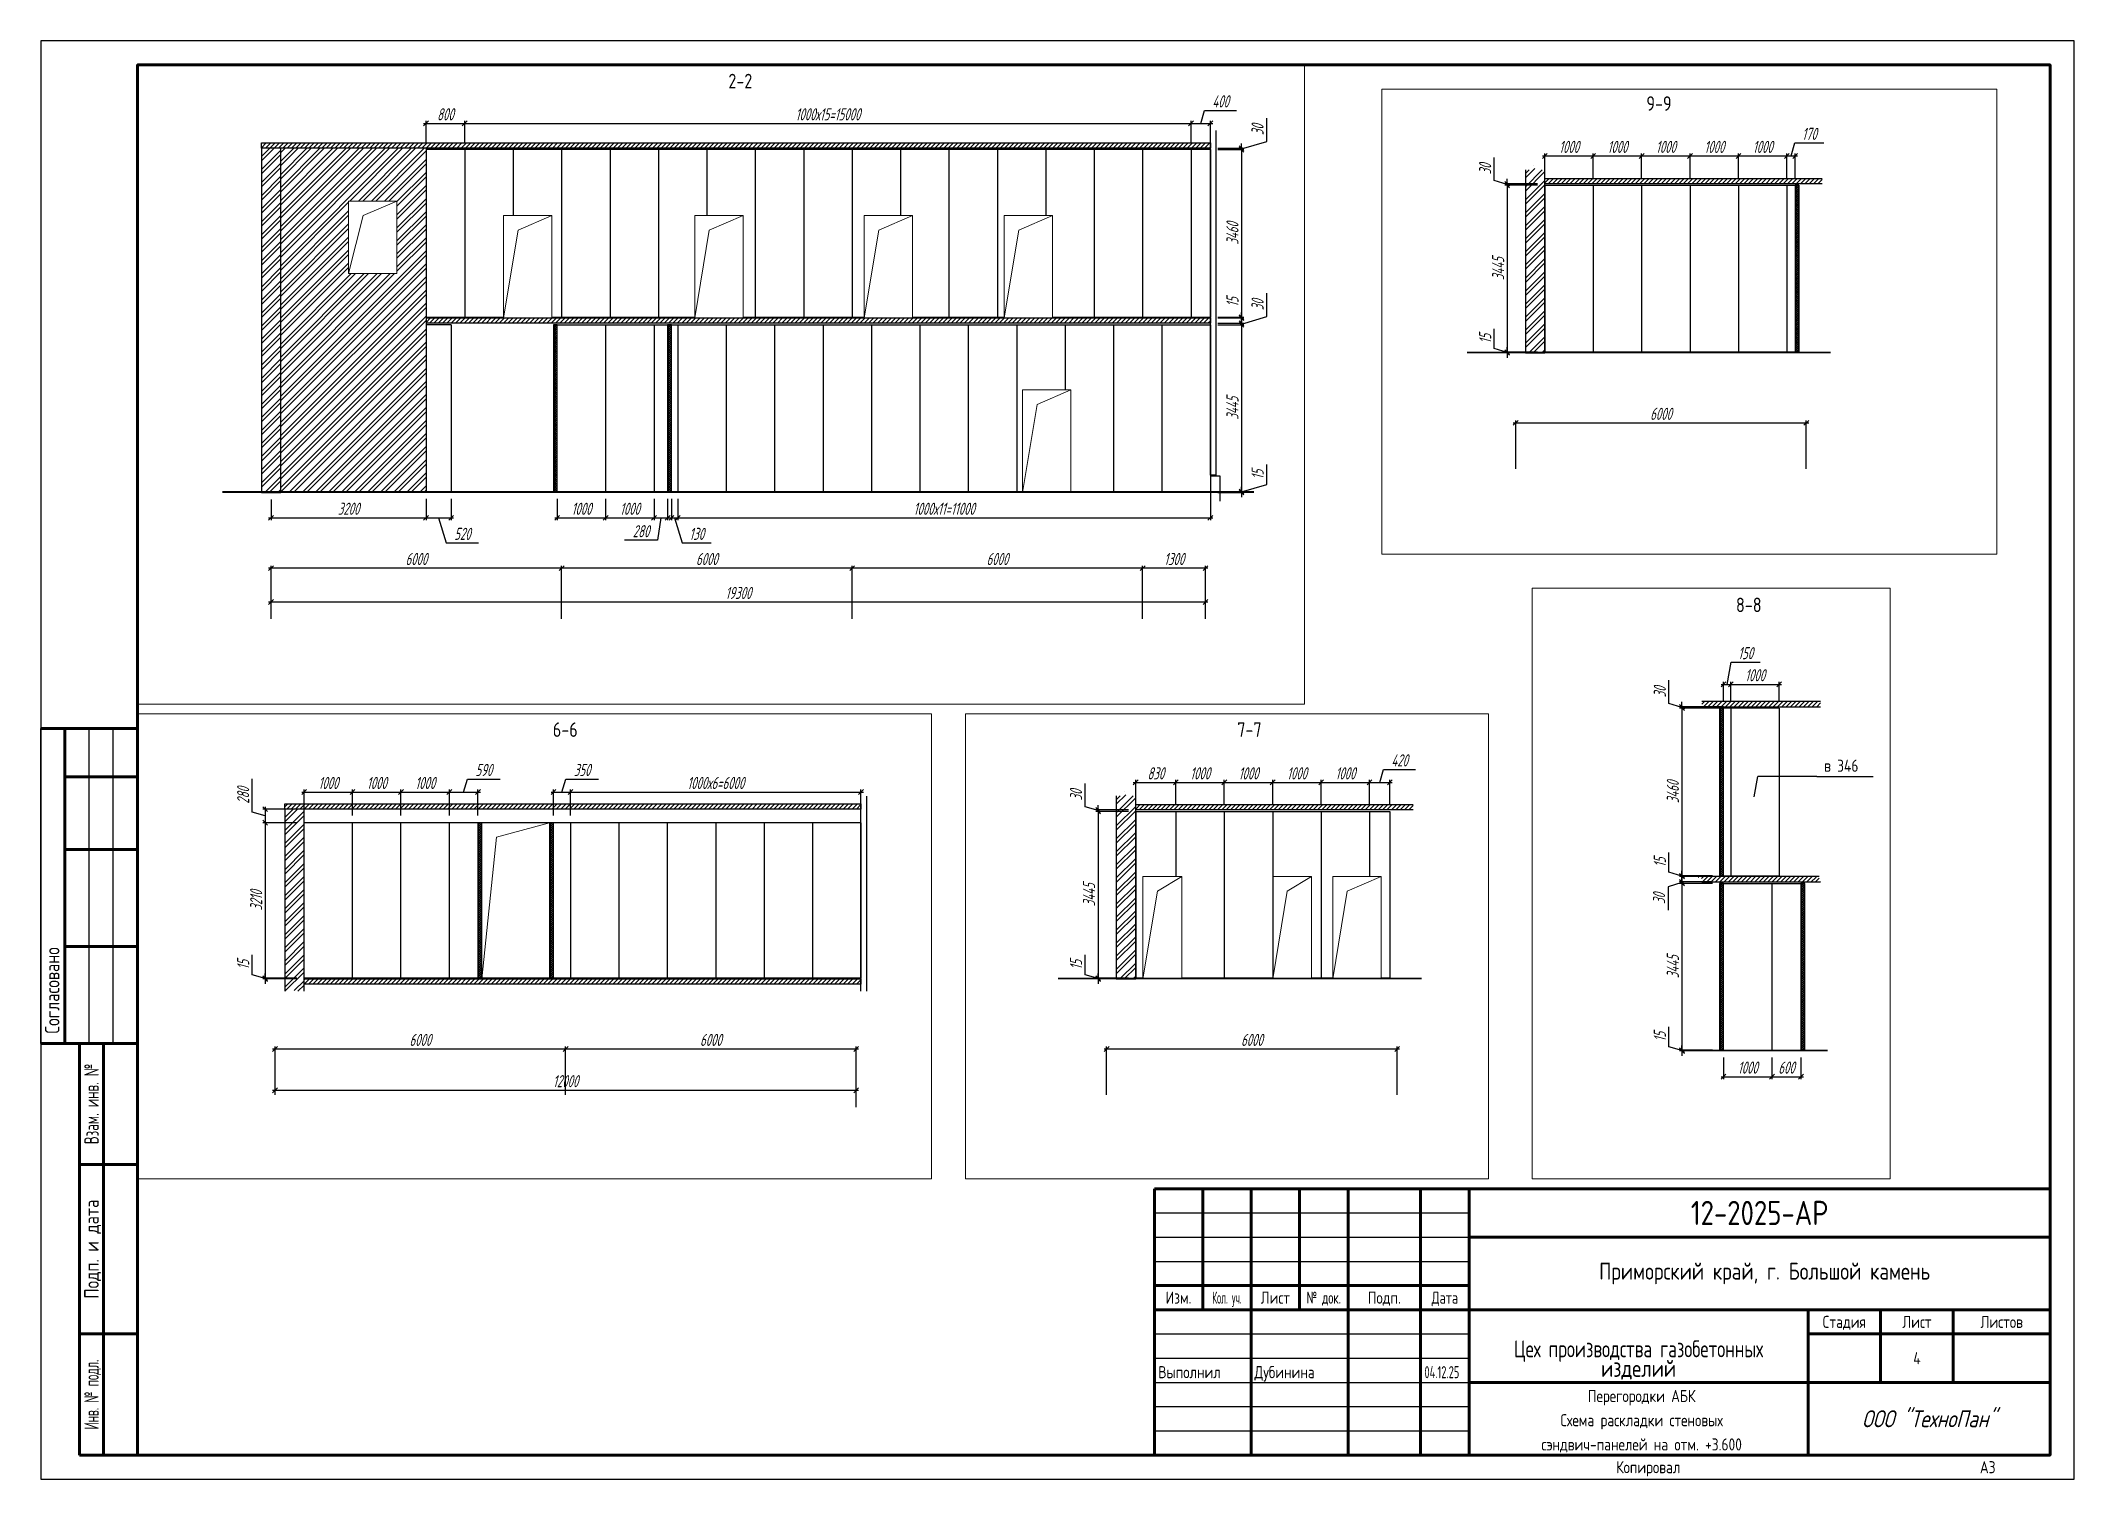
# Paper-space layout 'Лист4' of a CAD drawing. Header units: millimetres. Extents: x 0 to 420, y 0 to 297.
# The model-space entities are those that its viewports show. They can reach past a viewport. Long polylines and large blocks are cut down to what shows.
import ezdxf
from ezdxf.enums import TextEntityAlignment as Align

# ---------------------------------------------------------------- set-up
doc = ezdxf.new("R2010")
doc.units = ezdxf.units.MM
for name, color, linetype, lineweight in [('_Окна_двери', 131, 'Continuous', 15), ('_Оси', 90, 'Continuous', 13), ('_Размеры', 120, 'Continuous', 13), ('_Сендвичи', 230, 'Continuous', 30), ('_Стены', 7, 'Continuous', 30), ('_Сэндвичи штрих', 7, 'Continuous', 5), ('_Текст', 141, 'Continuous', 20), ('FORMAT', 7, 'Continuous', 25), ('выноска', 7, 'Continuous', 13), ('Нумерация 80мм', 31, 'Continuous', 35), ('тонкие', 221, 'Continuous', 13)]:
    doc.layers.add(name, color=color, linetype=linetype, lineweight=lineweight)
doc.styles.add('GOST 2.304', font='CS_Gost2304.shx')
doc.styles.add('Museo sans', font='CS_Gost2304.shx')
doc.styles.add('ГОСТ 2.304', font='CS_Gost2304.shx')
doc.styles.add('СПДС_размеры', font='spdswin.shx', dxfattribs={"width": 0.8, "oblique": 15})
doc.dimstyles.new('СПДС', dxfattribs={"dimtxt": 2.5, "dimasz": 1, "dimexe": 0.5, "dimexo": 1.5, "dimtad": 1, "dimdec": 0, "dimtxsty": 'СПДС_размеры', "dimblk": 'OBLIQUE', "dimcen": 2.5, "dimdle": 0.5, "dimadec": 8, "dimazin": 0, "dimtfac": 1, "dimtdec": 0, "dimtix": 1, "dimtmove": 0, "dimatfit": 3, "dimfxl": 1, "dimarcsym": 0})
pattern_1 = [(45, (0, -18629), (-44.90128, 44.90128), [])]
pattern_2 = [(45, (136369, -18629), (-44.90128, 44.90128), [])]

psp = doc.layouts.new('Лист4')

# ---------------------------------------------------------------- texts
at = {"layer": 'FORMAT', "linetype": 'Continuous', "lineweight": 25, "style": 'GOST 2.304'}
psp.add_text('Согласовано', height=3, rotation=90, dxfattribs=at).set_placement((3.88, 92))
for s, width, p in [('Взам. инв. №', 0.8, (10.5, 77.5)), ('Инв. № подл.', 0.7, (10.5, 17.5))]:
    psp.add_text(s, height=3, rotation=90, dxfattribs=dict(at, width=width)).set_placement(p, align=Align.MIDDLE_CENTER)
psp.add_text('Подп. и дата', height=3, rotation=90, dxfattribs=at).set_placement((10.5, 47.5), align=Align.MIDDLE_CENTER)
for s, height, p in [('12-2025-АР', 5, (355, 54.99)), ('Изм.', 2.5, (235, 37.5)), ('Лист', 2.5, (255, 37.5)), ('Подп.', 2.5, (277.5, 37.5)), ('Стадия', 2.5, (372.5, 32.5)), ('Лист', 2.5, (387.5, 32.5)), ('Листов', 2.5, (405, 32.5)), ('4', 2.5, (387.5, 25)), ('изделий', 3.5, (330, 22.89))]:
    psp.add_text(s, height=height, dxfattribs=at).set_placement(p, align=Align.MIDDLE_CENTER)
at = {"layer": 'FORMAT', "linetype": 'Continuous', "lineweight": 25}
for s, height, style, p in [('Приморский край, г. Большой камень', 3.5, 'GOST 2.304', (356.05, 41.22)), ('Перегородки АБК', 2.5, 'GOST 2.304', (330.64, 15.95)), ('Схема раскладки стеновых', 2.5, 'GOST 2.304', (330.64, 10.95)), ('сэндвич-панелей на отм. +3.600', 2.5, 'GOST 2.304', (330.64, 5.95)), ('Копировал', 2.5, 'ГОСТ 2.304', (332, 1.25))]:
    psp.add_text(s, height=height, dxfattribs=dict(at, style=style)).set_placement(p, align=Align.CENTER)
at = {"layer": 'FORMAT', "linetype": 'Continuous', "lineweight": 25, "style": 'GOST 2.304'}
for s, height, width, p in [('Кол. уч.', 2.5, 0.65, (245, 37.5)), ('№ док.', 2.5, 0.8, (265, 37.5)), ('Дата', 2.5, 0.9, (290, 37.5)), ('Цех производства газобетонных', 3.5, 0.909512, (330, 26.94))]:
    psp.add_text(s, height=height, dxfattribs=dict(at, width=width)).set_placement(p, align=Align.MIDDLE_CENTER)
at = {"layer": 'FORMAT', "linetype": 'Continuous', "lineweight": 25}
for s, style, p in [('Выполнил', 'GOST 2.304', (230.82, 20.87)), ('Дубинина', 'GOST 2.304', (250.68, 20.87)), ('A3', 'ГОСТ 2.304', (400.5, 1.25))]:
    psp.add_text(s, height=2.5, dxfattribs=dict(at, style=style)).set_placement(p)
at = {"layer": 'FORMAT', "linetype": 'Continuous', "lineweight": 25, "style": 'GOST 2.304', "width": 0.77419}
psp.add_text('04.12.25', height=2.5, dxfattribs=at).set_placement((285.78, 20.87))
at = {"layer": 'FORMAT', "linetype": 'Continuous', "lineweight": 25, "style": 'GOST 2.304', "oblique": 15}
psp.add_text('ООО "ТехноПан"', height=3.5, dxfattribs=at).set_placement((390, 12.5), align=Align.MIDDLE_CENTER)

msp = doc.modelspace()

# ---------------------------------------------------------------- texts
at = {"layer": '_Текст', "linetype": 'Continuous', "ltscale": 100, "style": 'Museo sans'}
for s, p in [('8-8', (264092, -140260)), ('2-2', (150716, -140977)), ('6-6', (236122, -144321)), ('7-7', (252279, -144321)), ('9-9', (275796, -144321))]:
    msp.add_text(s, height=300, dxfattribs=at).set_placement(p)
at = {"layer": 'Нумерация 80мм', "lineweight": 25, "ltscale": 100, "style": 'ГОСТ 2.304'}
msp.add_text('в 346', height=250, dxfattribs=at).set_placement((265912.7, -143555))

# ---------------------------------------------------------------- blocks, each defined once
blk = doc.blocks.new('_Oblique')
at = {"layer": 'выноска', "color": 0, "lineweight": -2}
blk.add_line((-0.5, -0.5), (0.5, 0.5), dxfattribs=at)
blk = doc.blocks.new('*D487')
at = {"layer": '_Оси', "color": 0, "lineweight": -2, "transparency": 16777216}
for p, q in [((160622, -151582), (141222, -151582)), ((141272, -151932), (141272, -151532)), ((160572, -151932), (160572, -151532))]:
    blk.add_line(p, q, dxfattribs=at)
at = {"layer": 'Defpoints', "color": 0, "transparency": 16777216}
for p in [(141272, -151582), (141272, -152082), (160572, -152082)]:
    blk.add_point(p, dxfattribs=at)
at = {"layer": '_Оси', "color": 0, "lineweight": -2, "transparency": 16777216, "xscale": 100, "yscale": 100, "zscale": 100, "rotation": 180}
blk.add_blockref('_Oblique', (141272, -151582), dxfattribs=at)
at = {"layer": '_Оси', "color": 0, "lineweight": -2, "transparency": 16777216, "xscale": 100, "yscale": 100, "zscale": 100}
blk.add_blockref('_Oblique', (160572, -151582), dxfattribs=at)
at = {"layer": '_Оси', "color": 0, "lineweight": 25, "transparency": 16777216, "insert": (150922, -151394.5), "char_height": 250, "attachment_point": 5, "style": 'СПДС_размеры'}
blk.add_mtext('19300', dxfattribs=at)
blk = doc.blocks.new('*D488')
at = {"layer": '_Оси', "color": 0, "lineweight": -2, "transparency": 16777216}
for p, q in [((160622, -150882), (159222, -150882)), ((159272, -151932), (159272, -150832)), ((160572, -151932), (160572, -150832))]:
    blk.add_line(p, q, dxfattribs=at)
at = {"layer": 'Defpoints', "color": 0, "transparency": 16777216}
for p in [(159272, -150882), (159272, -152082), (160572, -152082)]:
    blk.add_point(p, dxfattribs=at)
at = {"layer": '_Оси', "color": 0, "lineweight": -2, "transparency": 16777216, "xscale": 100, "yscale": 100, "zscale": 100, "rotation": 180}
blk.add_blockref('_Oblique', (159272, -150882), dxfattribs=at)
at = {"layer": '_Оси', "color": 0, "lineweight": -2, "transparency": 16777216, "xscale": 100, "yscale": 100, "zscale": 100}
blk.add_blockref('_Oblique', (160572, -150882), dxfattribs=at)
at = {"layer": '_Оси', "color": 0, "lineweight": 25, "transparency": 16777216, "insert": (159922, -150694.5), "char_height": 250, "attachment_point": 5, "style": 'СПДС_размеры'}
blk.add_mtext('1300', dxfattribs=at)
blk = doc.blocks.new('*D489')
at = {"layer": '_Оси', "color": 0, "lineweight": -2, "transparency": 16777216}
for p, q in [((159322, -150882), (153222, -150882)), ((153272, -151932), (153272, -150832)), ((159272, -151932), (159272, -150832))]:
    blk.add_line(p, q, dxfattribs=at)
at = {"layer": 'Defpoints', "color": 0, "transparency": 16777216}
for p in [(153272, -150882), (153272, -152082), (159272, -152082)]:
    blk.add_point(p, dxfattribs=at)
at = {"layer": '_Оси', "color": 0, "lineweight": -2, "transparency": 16777216, "xscale": 100, "yscale": 100, "zscale": 100, "rotation": 180}
blk.add_blockref('_Oblique', (153272, -150882), dxfattribs=at)
at = {"layer": '_Оси', "color": 0, "lineweight": -2, "transparency": 16777216, "xscale": 100, "yscale": 100, "zscale": 100}
blk.add_blockref('_Oblique', (159272, -150882), dxfattribs=at)
at = {"layer": '_Оси', "color": 0, "lineweight": 25, "transparency": 16777216, "insert": (156272, -150694.5), "char_height": 250, "attachment_point": 5, "style": 'СПДС_размеры'}
blk.add_mtext('6000', dxfattribs=at)
blk = doc.blocks.new('*D490')
at = {"layer": '_Оси', "color": 0, "lineweight": -2, "transparency": 16777216}
for p, q in [((153322, -150882), (147222, -150882)), ((147272, -151932), (147272, -150832)), ((153272, -151932), (153272, -150832))]:
    blk.add_line(p, q, dxfattribs=at)
at = {"layer": 'Defpoints', "color": 0, "transparency": 16777216}
for p in [(147272, -150882), (147272, -152082), (153272, -152082)]:
    blk.add_point(p, dxfattribs=at)
at = {"layer": '_Оси', "color": 0, "lineweight": -2, "transparency": 16777216, "xscale": 100, "yscale": 100, "zscale": 100, "rotation": 180}
blk.add_blockref('_Oblique', (147272, -150882), dxfattribs=at)
at = {"layer": '_Оси', "color": 0, "lineweight": -2, "transparency": 16777216, "xscale": 100, "yscale": 100, "zscale": 100}
blk.add_blockref('_Oblique', (153272, -150882), dxfattribs=at)
at = {"layer": '_Оси', "color": 0, "lineweight": 25, "transparency": 16777216, "insert": (150272, -150694.5), "char_height": 250, "attachment_point": 5, "style": 'СПДС_размеры'}
blk.add_mtext('6000', dxfattribs=at)
blk = doc.blocks.new('*D491')
at = {"layer": '_Оси', "color": 0, "lineweight": -2, "transparency": 16777216}
for p, q in [((147322, -150882), (141222, -150882)), ((141272, -151932), (141272, -150832)), ((147272, -151932), (147272, -150832))]:
    blk.add_line(p, q, dxfattribs=at)
at = {"layer": 'Defpoints', "color": 0, "transparency": 16777216}
for p in [(141272, -150882), (141272, -152082), (147272, -152082)]:
    blk.add_point(p, dxfattribs=at)
at = {"layer": '_Оси', "color": 0, "lineweight": -2, "transparency": 16777216, "xscale": 100, "yscale": 100, "zscale": 100, "rotation": 180}
blk.add_blockref('_Oblique', (141272, -150882), dxfattribs=at)
at = {"layer": '_Оси', "color": 0, "lineweight": -2, "transparency": 16777216, "xscale": 100, "yscale": 100, "zscale": 100}
blk.add_blockref('_Oblique', (147272, -150882), dxfattribs=at)
at = {"layer": '_Оси', "color": 0, "lineweight": 25, "transparency": 16777216, "insert": (144272, -150694.5), "char_height": 250, "attachment_point": 5, "style": 'СПДС_размеры'}
blk.add_mtext('6000', dxfattribs=at)
blk = doc.blocks.new('*U492')
at = {"color": 0, "ltscale": 100}
blk.add_lwpolyline([(0, 0), (1000, 0), (1000, 1500), (0, 1500)], close=True, dxfattribs=at)
blk.add_lwpolyline([(1000, 1500), (300, 1200), (0, 0)], dxfattribs=at)
blk = doc.blocks.new('*U479')
at = {"color": 0, "ltscale": 100}
blk.add_lwpolyline([(0, 0), (1000, 0), (1000, 2115), (0, 2115)], close=True, dxfattribs=at)
blk.add_lwpolyline([(1000, 2115), (300, 1815), (0, 0)], dxfattribs=at)
blk = doc.blocks.new('*D496')
at = {"layer": '_Размеры', "color": 0, "lineweight": -2, "ltscale": 100, "transparency": 16777216}
for p, q in [((144472, -149453), (144472, -149894)), ((144992, -149453), (144992, -149894)), ((144422, -149844), (145042, -149844)), ((144732, -149844), (144888, -150363)), ((144888, -150363), (145559, -150363))]:
    blk.add_line(p, q, dxfattribs=at)
at = {"layer": 'Defpoints', "color": 0, "ltscale": 100, "transparency": 16777216}
for p in [(144472, -149303), (144992, -149303), (144992, -149844)]:
    blk.add_point(p, dxfattribs=at)
at = {"layer": '_Размеры', "color": 0, "lineweight": -2, "ltscale": 100, "transparency": 16777216, "xscale": 100, "yscale": 100, "zscale": 100, "rotation": 180}
blk.add_blockref('_Oblique', (144472, -149844), dxfattribs=at)
at = {"layer": '_Размеры', "color": 0, "lineweight": -2, "ltscale": 100, "transparency": 16777216, "xscale": 100, "yscale": 100, "zscale": 100}
blk.add_blockref('_Oblique', (144992, -149844), dxfattribs=at)
at = {"layer": '_Размеры', "color": 0, "ltscale": 100, "transparency": 16777216, "insert": (145223, -150175), "char_height": 250, "attachment_point": 5, "style": 'СПДС_размеры'}
blk.add_mtext('520', dxfattribs=at)
blk = doc.blocks.new('*D497')
at = {"layer": '_Размеры', "color": 0, "lineweight": -2, "ltscale": 100, "transparency": 16777216}
for p, q in [((147182, -149453), (147182, -149894)), ((148182, -149453), (148182, -149894)), ((147132, -149844), (148232, -149844))]:
    blk.add_line(p, q, dxfattribs=at)
at = {"layer": 'Defpoints', "color": 0, "ltscale": 100, "transparency": 16777216}
for p in [(147182, -149303), (148182, -149303), (148182, -149844)]:
    blk.add_point(p, dxfattribs=at)
at = {"layer": '_Размеры', "color": 0, "lineweight": -2, "ltscale": 100, "transparency": 16777216, "xscale": 100, "yscale": 100, "zscale": 100, "rotation": 180}
blk.add_blockref('_Oblique', (147182, -149844), dxfattribs=at)
at = {"layer": '_Размеры', "color": 0, "lineweight": -2, "ltscale": 100, "transparency": 16777216, "xscale": 100, "yscale": 100, "zscale": 100}
blk.add_blockref('_Oblique', (148182, -149844), dxfattribs=at)
at = {"layer": '_Размеры', "color": 0, "ltscale": 100, "transparency": 16777216, "insert": (147682, -149656.5), "char_height": 250, "attachment_point": 5, "style": 'СПДС_размеры'}
blk.add_mtext('1000', dxfattribs=at)
blk = doc.blocks.new('*D498')
at = {"layer": '_Размеры', "color": 0, "lineweight": -2, "ltscale": 100, "transparency": 16777216}
for p, q in [((148182, -149453), (148182, -149894)), ((149182, -149453), (149182, -149894)), ((148132, -149844), (149232, -149844))]:
    blk.add_line(p, q, dxfattribs=at)
at = {"layer": 'Defpoints', "color": 0, "ltscale": 100, "transparency": 16777216}
for p in [(148182, -149303), (149182, -149303), (149182, -149844)]:
    blk.add_point(p, dxfattribs=at)
at = {"layer": '_Размеры', "color": 0, "lineweight": -2, "ltscale": 100, "transparency": 16777216, "xscale": 100, "yscale": 100, "zscale": 100, "rotation": 180}
blk.add_blockref('_Oblique', (148182, -149844), dxfattribs=at)
at = {"layer": '_Размеры', "color": 0, "lineweight": -2, "ltscale": 100, "transparency": 16777216, "xscale": 100, "yscale": 100, "zscale": 100}
blk.add_blockref('_Oblique', (149182, -149844), dxfattribs=at)
at = {"layer": '_Размеры', "color": 0, "ltscale": 100, "transparency": 16777216, "insert": (148682, -149656.5), "char_height": 250, "attachment_point": 5, "style": 'СПДС_размеры'}
blk.add_mtext('1000', dxfattribs=at)
blk = doc.blocks.new('*D499')
at = {"layer": '_Размеры', "color": 0, "lineweight": -2, "ltscale": 100, "transparency": 16777216}
for p, q in [((149182, -149453), (149182, -149894)), ((149462, -149453), (149462, -149894)), ((149132, -149844), (149512, -149844)), ((149322, -149844), (149254, -150307)), ((149254, -150307), (148571, -150307))]:
    blk.add_line(p, q, dxfattribs=at)
at = {"layer": 'Defpoints', "color": 0, "ltscale": 100, "transparency": 16777216}
for p in [(149182, -149303), (149462, -149303), (149462, -149844)]:
    blk.add_point(p, dxfattribs=at)
at = {"layer": '_Размеры', "color": 0, "lineweight": -2, "ltscale": 100, "transparency": 16777216, "xscale": 100, "yscale": 100, "zscale": 100, "rotation": 180}
blk.add_blockref('_Oblique', (149182, -149844), dxfattribs=at)
at = {"layer": '_Размеры', "color": 0, "lineweight": -2, "ltscale": 100, "transparency": 16777216, "xscale": 100, "yscale": 100, "zscale": 100}
blk.add_blockref('_Oblique', (149462, -149844), dxfattribs=at)
at = {"layer": '_Размеры', "color": 0, "ltscale": 100, "transparency": 16777216, "insert": (148913, -150120), "char_height": 250, "attachment_point": 5, "style": 'СПДС_размеры'}
blk.add_mtext('280', dxfattribs=at)
blk = doc.blocks.new('*D500')
at = {"layer": '_Размеры', "color": 0, "lineweight": -2, "ltscale": 100, "transparency": 16777216}
for p, q in [((149542, -149453), (149542, -149894)), ((149672, -149453), (149672, -149894)), ((149492, -149844), (149722, -149844)), ((149607, -149844), (149763, -150363)), ((149763, -150363), (150361, -150363))]:
    blk.add_line(p, q, dxfattribs=at)
at = {"layer": 'Defpoints', "color": 0, "ltscale": 100, "transparency": 16777216}
for p in [(149542, -149303), (149672, -149303), (149672, -149844)]:
    blk.add_point(p, dxfattribs=at)
at = {"layer": '_Размеры', "color": 0, "lineweight": -2, "ltscale": 100, "transparency": 16777216, "xscale": 100, "yscale": 100, "zscale": 100, "rotation": 180}
blk.add_blockref('_Oblique', (149542, -149844), dxfattribs=at)
at = {"layer": '_Размеры', "color": 0, "lineweight": -2, "ltscale": 100, "transparency": 16777216, "xscale": 100, "yscale": 100, "zscale": 100}
blk.add_blockref('_Oblique', (149672, -149844), dxfattribs=at)
at = {"layer": '_Размеры', "color": 0, "ltscale": 100, "transparency": 16777216, "insert": (150062, -150175), "char_height": 250, "attachment_point": 5, "style": 'СПДС_размеры'}
blk.add_mtext('130', dxfattribs=at)
blk = doc.blocks.new('*D501')
at = {"layer": '_Размеры', "color": 0, "lineweight": -2, "ltscale": 100, "transparency": 16777216}
for p, q in [((149672, -149453), (149672, -149894)), ((160672, -149453), (160672, -149894)), ((149622, -149844), (160722, -149844))]:
    blk.add_line(p, q, dxfattribs=at)
at = {"layer": 'Defpoints', "color": 0, "ltscale": 100, "transparency": 16777216}
for p in [(149672, -149303), (160672, -149303), (160672, -149844)]:
    blk.add_point(p, dxfattribs=at)
at = {"layer": '_Размеры', "color": 0, "lineweight": -2, "ltscale": 100, "transparency": 16777216, "xscale": 100, "yscale": 100, "zscale": 100, "rotation": 180}
blk.add_blockref('_Oblique', (149672, -149844), dxfattribs=at)
at = {"layer": '_Размеры', "color": 0, "lineweight": -2, "ltscale": 100, "transparency": 16777216, "xscale": 100, "yscale": 100, "zscale": 100}
blk.add_blockref('_Oblique', (160672, -149844), dxfattribs=at)
at = {"layer": '_Размеры', "color": 0, "ltscale": 100, "transparency": 16777216, "insert": (155172, -149656.5), "char_height": 250, "attachment_point": 5, "style": 'СПДС_размеры'}
blk.add_mtext('1000х11=11000', dxfattribs=at)
blk = doc.blocks.new('*D502')
at = {"layer": '_Размеры', "color": 0, "lineweight": -2, "ltscale": 100, "transparency": 16777216}
for p, q in [((161834, -145687), (161834, -145207)), ((161315, -145843), (161834, -145687)), ((161315, -145828), (161315, -145728)), ((160822, -145828), (161365, -145828)), ((160822, -145858), (161365, -145858)), ((161315, -145828), (161315, -145858)), ((161315, -145828), (161315, -145858)), ((161315, -145858), (161315, -145958))]:
    blk.add_line(p, q, dxfattribs=at)
at = {"layer": 'Defpoints', "color": 0, "ltscale": 100, "transparency": 16777216}
for p in [(160672, -145828), (160672, -145858), (161315, -145858)]:
    blk.add_point(p, dxfattribs=at)
at = {"layer": '_Размеры', "color": 0, "lineweight": -2, "ltscale": 100, "transparency": 16777216, "xscale": 100, "yscale": 100, "zscale": 100}
for p, rotation in [((161315, -145828), 270), ((161315, -145858), 90)]:
    blk.add_blockref('_Oblique', p, dxfattribs=dict(at, rotation=rotation))
at = {"layer": '_Размеры', "color": 0, "ltscale": 100, "transparency": 16777216, "insert": (161646, -145447), "char_height": 250, "attachment_point": 5, "rotation": 90, "style": 'СПДС_размеры'}
blk.add_mtext('30', dxfattribs=at)
blk = doc.blocks.new('*D503')
at = {"layer": '_Размеры', "color": 0, "lineweight": -2, "ltscale": 100, "transparency": 16777216}
for p, q in [((160822, -145858), (161365, -145858)), ((161315, -145808), (161315, -149353)), ((160822, -149303), (161365, -149303))]:
    blk.add_line(p, q, dxfattribs=at)
at = {"layer": 'Defpoints', "color": 0, "ltscale": 100, "transparency": 16777216}
for p in [(160672, -145858), (160672, -149303), (161315, -149303)]:
    blk.add_point(p, dxfattribs=at)
at = {"layer": '_Размеры', "color": 0, "lineweight": -2, "ltscale": 100, "transparency": 16777216, "xscale": 100, "yscale": 100, "zscale": 100}
for p, rotation in [((161315, -145858), 90), ((161315, -149303), 270)]:
    blk.add_blockref('_Oblique', p, dxfattribs=dict(at, rotation=rotation))
at = {"layer": '_Размеры', "color": 0, "ltscale": 100, "transparency": 16777216, "insert": (161127.5, -147580.5), "char_height": 250, "attachment_point": 5, "rotation": 90, "style": 'СПДС_размеры'}
blk.add_mtext('3445', dxfattribs=at)
blk = doc.blocks.new('*D504')
at = {"layer": '_Размеры', "color": 0, "lineweight": -2, "ltscale": 100, "transparency": 16777216}
for p, q in [((161834, -149155), (161834, -148744)), ((160822, -149303), (161365, -149303)), ((160822, -149318), (161365, -149318)), ((161315, -149310), (161834, -149155)), ((161315, -149303), (161315, -149203)), ((161315, -149303), (161315, -149318)), ((161315, -149303), (161315, -149318)), ((161315, -149318), (161315, -149418))]:
    blk.add_line(p, q, dxfattribs=at)
at = {"layer": 'Defpoints', "color": 0, "ltscale": 100, "transparency": 16777216}
for p in [(160672, -149303), (160672, -149318), (161315, -149318)]:
    blk.add_point(p, dxfattribs=at)
at = {"layer": '_Размеры', "color": 0, "lineweight": -2, "ltscale": 100, "transparency": 16777216, "xscale": 100, "yscale": 100, "zscale": 100}
for p, rotation in [((161315, -149303), 270), ((161315, -149318), 90)]:
    blk.add_blockref('_Oblique', p, dxfattribs=dict(at, rotation=rotation))
at = {"layer": '_Размеры', "color": 0, "ltscale": 100, "transparency": 16777216, "insert": (161646, -148949), "char_height": 250, "attachment_point": 5, "rotation": 90, "style": 'СПДС_размеры'}
blk.add_mtext('15', dxfattribs=at)
blk = doc.blocks.new('*D505')
at = {"layer": '_Размеры', "color": 0, "lineweight": -2, "ltscale": 100, "transparency": 16777216}
for p, q in [((141272, -149468), (141272, -149894)), ((144472, -149468), (144472, -149894)), ((141222, -149844), (144522, -149844))]:
    blk.add_line(p, q, dxfattribs=at)
at = {"layer": 'Defpoints', "color": 0, "ltscale": 100, "transparency": 16777216}
for p in [(141272, -149318), (144472, -149318), (144472, -149844)]:
    blk.add_point(p, dxfattribs=at)
at = {"layer": '_Размеры', "color": 0, "lineweight": -2, "ltscale": 100, "transparency": 16777216, "xscale": 100, "yscale": 100, "zscale": 100, "rotation": 180}
blk.add_blockref('_Oblique', (141272, -149844), dxfattribs=at)
at = {"layer": '_Размеры', "color": 0, "lineweight": -2, "ltscale": 100, "transparency": 16777216, "xscale": 100, "yscale": 100, "zscale": 100}
blk.add_blockref('_Oblique', (144472, -149844), dxfattribs=at)
at = {"layer": '_Размеры', "color": 0, "ltscale": 100, "transparency": 16777216, "insert": (142872, -149656.5), "char_height": 250, "attachment_point": 5, "style": 'СПДС_размеры'}
blk.add_mtext('3200', dxfattribs=at)
blk = doc.blocks.new('*D506')
at = {"layer": '_Размеры', "color": 0, "lineweight": -2, "ltscale": 100, "transparency": 16777216}
for p, q in [((144422, -141701), (145322, -141701)), ((144472, -142093), (144472, -141651)), ((145272, -142093), (145272, -141651))]:
    blk.add_line(p, q, dxfattribs=at)
at = {"layer": 'Defpoints', "color": 0, "ltscale": 100, "transparency": 16777216}
for p in [(145272, -141701), (144472, -142243), (145272, -142243)]:
    blk.add_point(p, dxfattribs=at)
at = {"layer": '_Размеры', "color": 0, "lineweight": -2, "ltscale": 100, "transparency": 16777216, "xscale": 100, "yscale": 100, "zscale": 100, "rotation": 180}
blk.add_blockref('_Oblique', (144472, -141701), dxfattribs=at)
at = {"layer": '_Размеры', "color": 0, "lineweight": -2, "ltscale": 100, "transparency": 16777216, "xscale": 100, "yscale": 100, "zscale": 100}
blk.add_blockref('_Oblique', (145272, -141701), dxfattribs=at)
at = {"layer": '_Размеры', "color": 0, "ltscale": 100, "transparency": 16777216, "insert": (144872, -141513.5), "char_height": 250, "attachment_point": 5, "style": 'СПДС_размеры'}
blk.add_mtext('800', dxfattribs=at)
blk = doc.blocks.new('*D507')
at = {"layer": '_Размеры', "color": 0, "lineweight": -2, "ltscale": 100, "transparency": 16777216}
for p, q in [((145222, -141701), (160322, -141701)), ((145272, -142093), (145272, -141651)), ((160272, -142093), (160272, -141651))]:
    blk.add_line(p, q, dxfattribs=at)
at = {"layer": 'Defpoints', "color": 0, "ltscale": 100, "transparency": 16777216}
for p in [(160272, -141701), (145272, -142243), (160272, -142243)]:
    blk.add_point(p, dxfattribs=at)
at = {"layer": '_Размеры', "color": 0, "lineweight": -2, "ltscale": 100, "transparency": 16777216, "xscale": 100, "yscale": 100, "zscale": 100, "rotation": 180}
blk.add_blockref('_Oblique', (145272, -141701), dxfattribs=at)
at = {"layer": '_Размеры', "color": 0, "lineweight": -2, "ltscale": 100, "transparency": 16777216, "xscale": 100, "yscale": 100, "zscale": 100}
blk.add_blockref('_Oblique', (160272, -141701), dxfattribs=at)
at = {"layer": '_Размеры', "color": 0, "ltscale": 100, "transparency": 16777216, "insert": (152772, -141513.5), "char_height": 250, "attachment_point": 5, "style": 'СПДС_размеры'}
blk.add_mtext('1000х15=15000', dxfattribs=at)
blk = doc.blocks.new('*D508')
at = {"layer": '_Размеры', "color": 0, "lineweight": -2, "ltscale": 100, "transparency": 16777216}
for p, q in [((160472, -141701), (160553, -141432)), ((160553, -141432), (161214, -141432)), ((160222, -141701), (160722, -141701)), ((160272, -142093), (160272, -141651)), ((160672, -142093), (160672, -141651))]:
    blk.add_line(p, q, dxfattribs=at)
at = {"layer": 'Defpoints', "color": 0, "ltscale": 100, "transparency": 16777216}
for p in [(160672, -141701), (160272, -142243), (160672, -142243)]:
    blk.add_point(p, dxfattribs=at)
at = {"layer": '_Размеры', "color": 0, "lineweight": -2, "ltscale": 100, "transparency": 16777216, "xscale": 100, "yscale": 100, "zscale": 100, "rotation": 180}
blk.add_blockref('_Oblique', (160272, -141701), dxfattribs=at)
at = {"layer": '_Размеры', "color": 0, "lineweight": -2, "ltscale": 100, "transparency": 16777216, "xscale": 100, "yscale": 100, "zscale": 100}
blk.add_blockref('_Oblique', (160672, -141701), dxfattribs=at)
at = {"layer": '_Размеры', "color": 0, "ltscale": 100, "transparency": 16777216, "insert": (160883, -141245), "char_height": 250, "attachment_point": 5, "style": 'СПДС_размеры'}
blk.add_mtext('400', dxfattribs=at)
blk = doc.blocks.new('*D509')
at = {"layer": '_Размеры', "color": 0, "lineweight": -2, "ltscale": 100, "transparency": 16777216}
for p, q in [((161834, -142072), (161834, -141592)), ((160822, -142213), (161365, -142213)), ((160822, -142243), (161365, -142243)), ((161315, -142228), (161834, -142072)), ((161315, -142213), (161315, -142113)), ((161315, -142213), (161315, -142243)), ((161315, -142213), (161315, -142243)), ((161315, -142243), (161315, -142343))]:
    blk.add_line(p, q, dxfattribs=at)
at = {"layer": 'Defpoints', "color": 0, "ltscale": 100, "transparency": 16777216}
for p in [(160672, -142213), (160672, -142243), (161315, -142243)]:
    blk.add_point(p, dxfattribs=at)
at = {"layer": '_Размеры', "color": 0, "lineweight": -2, "ltscale": 100, "transparency": 16777216, "xscale": 100, "yscale": 100, "zscale": 100}
for p, rotation in [((161315, -142213), 270), ((161315, -142243), 90)]:
    blk.add_blockref('_Oblique', p, dxfattribs=dict(at, rotation=rotation))
at = {"layer": '_Размеры', "color": 0, "ltscale": 100, "transparency": 16777216, "insert": (161646, -141832), "char_height": 250, "attachment_point": 5, "rotation": 90, "style": 'СПДС_размеры'}
blk.add_mtext('30', dxfattribs=at)
blk = doc.blocks.new('*D510')
at = {"layer": '_Размеры', "color": 0, "lineweight": -2, "ltscale": 100, "transparency": 16777216}
for p, q in [((160822, -142243), (161365, -142243)), ((161315, -142193), (161315, -145753)), ((160822, -145703), (161365, -145703))]:
    blk.add_line(p, q, dxfattribs=at)
at = {"layer": 'Defpoints', "color": 0, "ltscale": 100, "transparency": 16777216}
for p in [(160672, -142243), (160672, -145703), (161315, -145703)]:
    blk.add_point(p, dxfattribs=at)
at = {"layer": '_Размеры', "color": 0, "lineweight": -2, "ltscale": 100, "transparency": 16777216, "xscale": 100, "yscale": 100, "zscale": 100}
for p, rotation in [((161315, -142243), 90), ((161315, -145703), 270)]:
    blk.add_blockref('_Oblique', p, dxfattribs=dict(at, rotation=rotation))
at = {"layer": '_Размеры', "color": 0, "ltscale": 100, "transparency": 16777216, "insert": (161127.5, -143973), "char_height": 250, "attachment_point": 5, "rotation": 90, "style": 'СПДС_размеры'}
blk.add_mtext('3460', dxfattribs=at)
blk = doc.blocks.new('*D511')
at = {"layer": '_Размеры', "color": 0, "lineweight": -2, "ltscale": 100, "transparency": 16777216}
for p, q in [((160822, -145703), (161365, -145703)), ((160822, -145718), (161365, -145718)), ((161315, -145703), (161315, -145603)), ((161315, -145703), (161315, -145718)), ((161315, -145718), (161315, -145818))]:
    blk.add_line(p, q, dxfattribs=at)
at = {"layer": 'Defpoints', "color": 0, "ltscale": 100, "transparency": 16777216}
for p in [(160672, -145703), (160672, -145718), (161315, -145718)]:
    blk.add_point(p, dxfattribs=at)
at = {"layer": '_Размеры', "color": 0, "lineweight": -2, "ltscale": 100, "transparency": 16777216, "xscale": 100, "yscale": 100, "zscale": 100}
for p, rotation in [((161315, -145703), 270), ((161315, -145718), 90)]:
    blk.add_blockref('_Oblique', p, dxfattribs=dict(at, rotation=rotation))
at = {"layer": '_Размеры', "color": 0, "ltscale": 100, "transparency": 16777216, "insert": (161127.5, -145388), "char_height": 250, "attachment_point": 5, "rotation": 90, "style": 'СПДС_размеры'}
blk.add_mtext('15', dxfattribs=at)
blk = doc.blocks.new('*D556')
at = {"layer": '_Оси', "color": 0, "lineweight": -2, "ltscale": 100, "transparency": 16777216}
for p, q in [((230336, -151616), (242436, -151616)), ((230386, -151712), (230386, -151566)), ((242386, -151712), (242386, -151566))]:
    blk.add_line(p, q, dxfattribs=at)
at = {"layer": 'Defpoints', "color": 0, "ltscale": 100, "transparency": 16777216}
for p in [(242386, -151616), (230386, -151862), (242386, -151862)]:
    blk.add_point(p, dxfattribs=at)
at = {"layer": '_Оси', "color": 0, "lineweight": -2, "ltscale": 100, "transparency": 16777216, "xscale": 100, "yscale": 100, "zscale": 100, "rotation": 180}
blk.add_blockref('_Oblique', (230386, -151616), dxfattribs=at)
at = {"layer": '_Оси', "color": 0, "lineweight": -2, "ltscale": 100, "transparency": 16777216, "xscale": 100, "yscale": 100, "zscale": 100}
blk.add_blockref('_Oblique', (242386, -151616), dxfattribs=at)
at = {"layer": '_Оси', "color": 0, "ltscale": 100, "transparency": 16777216, "insert": (236386, -151428.5), "char_height": 250, "attachment_point": 5, "style": 'СПДС_размеры'}
blk.add_mtext('12000', dxfattribs=at)
blk = doc.blocks.new('*D557')
at = {"layer": '_Оси', "color": 0, "lineweight": -2, "ltscale": 100, "transparency": 16777216}
for p, q in [((230336, -150764), (236436, -150764)), ((230386, -151712), (230386, -150714)), ((236386, -151712), (236386, -150714))]:
    blk.add_line(p, q, dxfattribs=at)
at = {"layer": 'Defpoints', "color": 0, "ltscale": 100, "transparency": 16777216}
for p in [(236386, -150764), (230386, -151862), (236386, -151862)]:
    blk.add_point(p, dxfattribs=at)
at = {"layer": '_Оси', "color": 0, "lineweight": -2, "ltscale": 100, "transparency": 16777216, "xscale": 100, "yscale": 100, "zscale": 100, "rotation": 180}
blk.add_blockref('_Oblique', (230386, -150764), dxfattribs=at)
at = {"layer": '_Оси', "color": 0, "lineweight": -2, "ltscale": 100, "transparency": 16777216, "xscale": 100, "yscale": 100, "zscale": 100}
blk.add_blockref('_Oblique', (236386, -150764), dxfattribs=at)
at = {"layer": '_Оси', "color": 0, "ltscale": 100, "transparency": 16777216, "insert": (233386, -150576.5), "char_height": 250, "attachment_point": 5, "style": 'СПДС_размеры'}
blk.add_mtext('6000', dxfattribs=at)
blk = doc.blocks.new('*D558')
at = {"layer": '_Оси', "color": 0, "lineweight": -2, "ltscale": 100, "transparency": 16777216}
for p, q in [((236336, -150764), (242436, -150764)), ((236386, -151712), (236386, -150714)), ((242386, -151962), (242386, -150714))]:
    blk.add_line(p, q, dxfattribs=at)
at = {"layer": 'Defpoints', "color": 0, "ltscale": 100, "transparency": 16777216}
for p in [(242386, -150764), (236386, -151862), (242386, -152112)]:
    blk.add_point(p, dxfattribs=at)
at = {"layer": '_Оси', "color": 0, "lineweight": -2, "ltscale": 100, "transparency": 16777216, "xscale": 100, "yscale": 100, "zscale": 100, "rotation": 180}
blk.add_blockref('_Oblique', (236386, -150764), dxfattribs=at)
at = {"layer": '_Оси', "color": 0, "lineweight": -2, "ltscale": 100, "transparency": 16777216, "xscale": 100, "yscale": 100, "zscale": 100}
blk.add_blockref('_Oblique', (242386, -150764), dxfattribs=at)
at = {"layer": '_Оси', "color": 0, "ltscale": 100, "transparency": 16777216, "insert": (239386, -150576.5), "char_height": 250, "attachment_point": 5, "style": 'СПДС_размеры'}
blk.add_mtext('6000', dxfattribs=at)
blk = doc.blocks.new('*U561')
at = {"color": 0, "ltscale": 100}
blk.add_lwpolyline([(0, 0), (1400, 0), (1400, 3225), (0, 3225)], close=True, dxfattribs=at)
blk.add_lwpolyline([(1400, 3225), (300, 2925), (0, 0)], dxfattribs=at)
blk = doc.blocks.new('*D565')
at = {"layer": '_Размеры', "color": 0, "lineweight": -2, "ltscale": 100, "transparency": 16777216}
for p, q in [((229914, -145872), (229914, -145188)), ((230183, -145953), (229914, -145872)), ((230836, -145813), (230133, -145813)), ((230836, -146093), (230133, -146093)), ((230183, -145763), (230183, -146143))]:
    blk.add_line(p, q, dxfattribs=at)
at = {"layer": 'Defpoints', "color": 0, "ltscale": 100, "transparency": 16777216}
for p in [(230183, -146093), (230986, -145813), (230986, -146093)]:
    blk.add_point(p, dxfattribs=at)
at = {"layer": '_Размеры', "color": 0, "lineweight": -2, "ltscale": 100, "transparency": 16777216, "xscale": 100, "yscale": 100, "zscale": 100}
for p, rotation in [((230183, -145813), 90), ((230183, -146093), 270)]:
    blk.add_blockref('_Oblique', p, dxfattribs=dict(at, rotation=rotation))
at = {"layer": '_Размеры', "color": 0, "ltscale": 100, "transparency": 16777216, "insert": (229727, -145530), "char_height": 250, "attachment_point": 5, "rotation": 90, "style": 'СПДС_размеры'}
blk.add_mtext('280', dxfattribs=at)
blk = doc.blocks.new('*D566')
at = {"layer": '_Размеры', "color": 0, "lineweight": -2, "ltscale": 100, "transparency": 16777216}
for p, q in [((230836, -146093), (230133, -146093)), ((230183, -146043), (230183, -149353)), ((230836, -149303), (230133, -149303))]:
    blk.add_line(p, q, dxfattribs=at)
at = {"layer": 'Defpoints', "color": 0, "ltscale": 100, "transparency": 16777216}
for p in [(230986, -146093), (230183, -149303), (230986, -149303)]:
    blk.add_point(p, dxfattribs=at)
at = {"layer": '_Размеры', "color": 0, "lineweight": -2, "ltscale": 100, "transparency": 16777216, "xscale": 100, "yscale": 100, "zscale": 100}
for p, rotation in [((230183, -146093), 90), ((230183, -149303), 270)]:
    blk.add_blockref('_Oblique', p, dxfattribs=dict(at, rotation=rotation))
at = {"layer": '_Размеры', "color": 0, "ltscale": 100, "transparency": 16777216, "insert": (229995.5, -147698), "char_height": 250, "attachment_point": 5, "rotation": 90, "style": 'СПДС_размеры'}
blk.add_mtext('3210', dxfattribs=at)
blk = doc.blocks.new('*D567')
at = {"layer": '_Размеры', "color": 0, "lineweight": -2, "ltscale": 100, "transparency": 16777216}
for p, q in [((229914, -149230), (229914, -148819)), ((230183, -149310), (229914, -149230)), ((230836, -149303), (230133, -149303)), ((230836, -149318), (230133, -149318)), ((230183, -149303), (230183, -149203)), ((230183, -149303), (230183, -149318)), ((230183, -149303), (230183, -149318)), ((230183, -149318), (230183, -149418))]:
    blk.add_line(p, q, dxfattribs=at)
at = {"layer": 'Defpoints', "color": 0, "ltscale": 100, "transparency": 16777216}
for p in [(230183, -149318), (230986, -149303), (230986, -149318)]:
    blk.add_point(p, dxfattribs=at)
at = {"layer": '_Размеры', "color": 0, "lineweight": -2, "ltscale": 100, "transparency": 16777216, "xscale": 100, "yscale": 100, "zscale": 100}
for p, rotation in [((230183, -149303), 270), ((230183, -149318), 90)]:
    blk.add_blockref('_Oblique', p, dxfattribs=dict(at, rotation=rotation))
at = {"layer": '_Размеры', "color": 0, "ltscale": 100, "transparency": 16777216, "insert": (229727, -149024), "char_height": 250, "attachment_point": 5, "rotation": 90, "style": 'СПДС_размеры'}
blk.add_mtext('15', dxfattribs=at)
blk = doc.blocks.new('*D568')
at = {"layer": '_Размеры', "color": 0, "lineweight": -2, "ltscale": 100, "transparency": 16777216}
for p, q in [((230936, -145460), (232036, -145460)), ((230986, -145943), (230986, -145410)), ((231986, -145943), (231986, -145410))]:
    blk.add_line(p, q, dxfattribs=at)
at = {"layer": 'Defpoints', "color": 0, "ltscale": 100, "transparency": 16777216}
for p in [(231986, -145460), (230986, -146093), (231986, -146093)]:
    blk.add_point(p, dxfattribs=at)
at = {"layer": '_Размеры', "color": 0, "lineweight": -2, "ltscale": 100, "transparency": 16777216, "xscale": 100, "yscale": 100, "zscale": 100, "rotation": 180}
blk.add_blockref('_Oblique', (230986, -145460), dxfattribs=at)
at = {"layer": '_Размеры', "color": 0, "lineweight": -2, "ltscale": 100, "transparency": 16777216, "xscale": 100, "yscale": 100, "zscale": 100}
blk.add_blockref('_Oblique', (231986, -145460), dxfattribs=at)
at = {"layer": '_Размеры', "color": 0, "ltscale": 100, "transparency": 16777216, "insert": (231486, -145272.5), "char_height": 250, "attachment_point": 5, "style": 'СПДС_размеры'}
blk.add_mtext('1000', dxfattribs=at)
blk = doc.blocks.new('*D569')
at = {"layer": '_Размеры', "color": 0, "lineweight": -2, "ltscale": 100, "transparency": 16777216}
for p, q in [((231936, -145460), (233036, -145460)), ((231986, -145943), (231986, -145410)), ((232986, -145943), (232986, -145410))]:
    blk.add_line(p, q, dxfattribs=at)
at = {"layer": 'Defpoints', "color": 0, "ltscale": 100, "transparency": 16777216}
for p in [(232986, -145460), (231986, -146093), (232986, -146093)]:
    blk.add_point(p, dxfattribs=at)
at = {"layer": '_Размеры', "color": 0, "lineweight": -2, "ltscale": 100, "transparency": 16777216, "xscale": 100, "yscale": 100, "zscale": 100, "rotation": 180}
blk.add_blockref('_Oblique', (231986, -145460), dxfattribs=at)
at = {"layer": '_Размеры', "color": 0, "lineweight": -2, "ltscale": 100, "transparency": 16777216, "xscale": 100, "yscale": 100, "zscale": 100}
blk.add_blockref('_Oblique', (232986, -145460), dxfattribs=at)
at = {"layer": '_Размеры', "color": 0, "ltscale": 100, "transparency": 16777216, "insert": (232486, -145272.5), "char_height": 250, "attachment_point": 5, "style": 'СПДС_размеры'}
blk.add_mtext('1000', dxfattribs=at)
blk = doc.blocks.new('*D570')
at = {"layer": '_Размеры', "color": 0, "lineweight": -2, "ltscale": 100, "transparency": 16777216}
for p, q in [((232936, -145460), (234036, -145460)), ((232986, -145943), (232986, -145410)), ((233986, -145943), (233986, -145410))]:
    blk.add_line(p, q, dxfattribs=at)
at = {"layer": 'Defpoints', "color": 0, "ltscale": 100, "transparency": 16777216}
for p in [(233986, -145460), (232986, -146093), (233986, -146093)]:
    blk.add_point(p, dxfattribs=at)
at = {"layer": '_Размеры', "color": 0, "lineweight": -2, "ltscale": 100, "transparency": 16777216, "xscale": 100, "yscale": 100, "zscale": 100, "rotation": 180}
blk.add_blockref('_Oblique', (232986, -145460), dxfattribs=at)
at = {"layer": '_Размеры', "color": 0, "lineweight": -2, "ltscale": 100, "transparency": 16777216, "xscale": 100, "yscale": 100, "zscale": 100}
blk.add_blockref('_Oblique', (233986, -145460), dxfattribs=at)
at = {"layer": '_Размеры', "color": 0, "ltscale": 100, "transparency": 16777216, "insert": (233486, -145272.5), "char_height": 250, "attachment_point": 5, "style": 'СПДС_размеры'}
blk.add_mtext('1000', dxfattribs=at)
blk = doc.blocks.new('*D571')
at = {"layer": '_Размеры', "color": 0, "lineweight": -2, "ltscale": 100, "transparency": 16777216}
for p, q in [((234281, -145460), (234362, -145191)), ((234362, -145191), (235033, -145191)), ((233936, -145460), (234626, -145460)), ((233986, -145943), (233986, -145410)), ((234576, -145943), (234576, -145410))]:
    blk.add_line(p, q, dxfattribs=at)
at = {"layer": 'Defpoints', "color": 0, "ltscale": 100, "transparency": 16777216}
for p in [(234576, -145460), (233986, -146093), (234576, -146093)]:
    blk.add_point(p, dxfattribs=at)
at = {"layer": '_Размеры', "color": 0, "lineweight": -2, "ltscale": 100, "transparency": 16777216, "xscale": 100, "yscale": 100, "zscale": 100, "rotation": 180}
blk.add_blockref('_Oblique', (233986, -145460), dxfattribs=at)
at = {"layer": '_Размеры', "color": 0, "lineweight": -2, "ltscale": 100, "transparency": 16777216, "xscale": 100, "yscale": 100, "zscale": 100}
blk.add_blockref('_Oblique', (234576, -145460), dxfattribs=at)
at = {"layer": '_Размеры', "color": 0, "ltscale": 100, "transparency": 16777216, "insert": (234697, -145004), "char_height": 250, "attachment_point": 5, "style": 'СПДС_размеры'}
blk.add_mtext('590', dxfattribs=at)
blk = doc.blocks.new('*D572')
at = {"layer": '_Размеры', "color": 0, "lineweight": -2, "ltscale": 100, "transparency": 16777216}
for p, q in [((236311, -145460), (236392, -145191)), ((236392, -145191), (237063, -145191)), ((236086, -145460), (236536, -145460)), ((236136, -145943), (236136, -145410)), ((236486, -145943), (236486, -145410))]:
    blk.add_line(p, q, dxfattribs=at)
at = {"layer": 'Defpoints', "color": 0, "ltscale": 100, "transparency": 16777216}
for p in [(236486, -145460), (236136, -146093), (236486, -146093)]:
    blk.add_point(p, dxfattribs=at)
at = {"layer": '_Размеры', "color": 0, "lineweight": -2, "ltscale": 100, "transparency": 16777216, "xscale": 100, "yscale": 100, "zscale": 100, "rotation": 180}
blk.add_blockref('_Oblique', (236136, -145460), dxfattribs=at)
at = {"layer": '_Размеры', "color": 0, "lineweight": -2, "ltscale": 100, "transparency": 16777216, "xscale": 100, "yscale": 100, "zscale": 100}
blk.add_blockref('_Oblique', (236486, -145460), dxfattribs=at)
at = {"layer": '_Размеры', "color": 0, "ltscale": 100, "transparency": 16777216, "insert": (236727, -145004), "char_height": 250, "attachment_point": 5, "style": 'СПДС_размеры'}
blk.add_mtext('350', dxfattribs=at)
blk = doc.blocks.new('*D573')
at = {"layer": '_Размеры', "color": 0, "lineweight": -2, "ltscale": 100, "transparency": 16777216}
for p, q in [((236436, -145460), (242536, -145460)), ((236486, -145943), (236486, -145410)), ((242486, -145943), (242486, -145410))]:
    blk.add_line(p, q, dxfattribs=at)
at = {"layer": 'Defpoints', "color": 0, "ltscale": 100, "transparency": 16777216}
for p in [(242486, -145460), (236486, -146093), (242486, -146093)]:
    blk.add_point(p, dxfattribs=at)
at = {"layer": '_Размеры', "color": 0, "lineweight": -2, "ltscale": 100, "transparency": 16777216, "xscale": 100, "yscale": 100, "zscale": 100, "rotation": 180}
blk.add_blockref('_Oblique', (236486, -145460), dxfattribs=at)
at = {"layer": '_Размеры', "color": 0, "lineweight": -2, "ltscale": 100, "transparency": 16777216, "xscale": 100, "yscale": 100, "zscale": 100}
blk.add_blockref('_Oblique', (242486, -145460), dxfattribs=at)
at = {"layer": '_Размеры', "color": 0, "ltscale": 100, "transparency": 16777216, "insert": (239486, -145272.5), "char_height": 250, "attachment_point": 5, "style": 'СПДС_размеры'}
blk.add_mtext('1000х6=6000', dxfattribs=at)
blk = doc.blocks.new('*D574')
at = {"layer": '_Оси', "color": 0, "lineweight": -2, "ltscale": 100, "transparency": 16777216}
for p, q in [((249531, -150764), (255631, -150764)), ((249581, -151712), (249581, -150714)), ((255581, -151712), (255581, -150714))]:
    blk.add_line(p, q, dxfattribs=at)
at = {"layer": 'Defpoints', "color": 0, "ltscale": 100, "transparency": 16777216}
for p in [(255581, -150764), (249581, -151862), (255581, -151862)]:
    blk.add_point(p, dxfattribs=at)
at = {"layer": '_Оси', "color": 0, "lineweight": -2, "ltscale": 100, "transparency": 16777216, "xscale": 100, "yscale": 100, "zscale": 100, "rotation": 180}
blk.add_blockref('_Oblique', (249581, -150764), dxfattribs=at)
at = {"layer": '_Оси', "color": 0, "lineweight": -2, "ltscale": 100, "transparency": 16777216, "xscale": 100, "yscale": 100, "zscale": 100}
blk.add_blockref('_Oblique', (255581, -150764), dxfattribs=at)
at = {"layer": '_Оси', "color": 0, "ltscale": 100, "transparency": 16777216, "insert": (252581, -150576.5), "char_height": 250, "attachment_point": 5, "style": 'СПДС_размеры'}
blk.add_mtext('6000', dxfattribs=at)
blk = doc.blocks.new('*U480')
at = {"color": 0, "ltscale": 100}
blk.add_lwpolyline([(0, 0), (800, 0), (800, 2115), (0, 2115)], close=True, dxfattribs=at)
blk.add_lwpolyline([(800, 2115), (300, 1815), (0, 0)], dxfattribs=at)
blk = doc.blocks.new('*D577')
at = {"layer": '_Размеры', "color": 0, "lineweight": -2, "ltscale": 100, "transparency": 16777216}
for p, q in [((250131, -145261), (251061, -145261)), ((250181, -145708), (250181, -145211)), ((251011, -145708), (251011, -145211))]:
    blk.add_line(p, q, dxfattribs=at)
at = {"layer": 'Defpoints', "color": 0, "ltscale": 100, "transparency": 16777216}
for p in [(251011, -145261), (250181, -145858), (251011, -145858)]:
    blk.add_point(p, dxfattribs=at)
at = {"layer": '_Размеры', "color": 0, "lineweight": -2, "ltscale": 100, "transparency": 16777216, "xscale": 100, "yscale": 100, "zscale": 100, "rotation": 180}
blk.add_blockref('_Oblique', (250181, -145261), dxfattribs=at)
at = {"layer": '_Размеры', "color": 0, "lineweight": -2, "ltscale": 100, "transparency": 16777216, "xscale": 100, "yscale": 100, "zscale": 100}
blk.add_blockref('_Oblique', (251011, -145261), dxfattribs=at)
at = {"layer": '_Размеры', "color": 0, "ltscale": 100, "transparency": 16777216, "insert": (250596, -145073.5), "char_height": 250, "attachment_point": 5, "style": 'СПДС_размеры'}
blk.add_mtext('830', dxfattribs=at)
blk = doc.blocks.new('*D578')
at = {"layer": '_Размеры', "color": 0, "lineweight": -2, "ltscale": 100, "transparency": 16777216}
for p, q in [((250961, -145261), (252061, -145261)), ((251011, -145708), (251011, -145211)), ((252011, -145708), (252011, -145211))]:
    blk.add_line(p, q, dxfattribs=at)
at = {"layer": 'Defpoints', "color": 0, "ltscale": 100, "transparency": 16777216}
for p in [(252011, -145261), (251011, -145858), (252011, -145858)]:
    blk.add_point(p, dxfattribs=at)
at = {"layer": '_Размеры', "color": 0, "lineweight": -2, "ltscale": 100, "transparency": 16777216, "xscale": 100, "yscale": 100, "zscale": 100, "rotation": 180}
blk.add_blockref('_Oblique', (251011, -145261), dxfattribs=at)
at = {"layer": '_Размеры', "color": 0, "lineweight": -2, "ltscale": 100, "transparency": 16777216, "xscale": 100, "yscale": 100, "zscale": 100}
blk.add_blockref('_Oblique', (252011, -145261), dxfattribs=at)
at = {"layer": '_Размеры', "color": 0, "ltscale": 100, "transparency": 16777216, "insert": (251511, -145073.5), "char_height": 250, "attachment_point": 5, "style": 'СПДС_размеры'}
blk.add_mtext('1000', dxfattribs=at)
blk = doc.blocks.new('*D579')
at = {"layer": '_Размеры', "color": 0, "lineweight": -2, "ltscale": 100, "transparency": 16777216}
for p, q in [((251961, -145261), (253061, -145261)), ((252011, -145708), (252011, -145211)), ((253011, -145708), (253011, -145211))]:
    blk.add_line(p, q, dxfattribs=at)
at = {"layer": 'Defpoints', "color": 0, "ltscale": 100, "transparency": 16777216}
for p in [(253011, -145261), (252011, -145858), (253011, -145858)]:
    blk.add_point(p, dxfattribs=at)
at = {"layer": '_Размеры', "color": 0, "lineweight": -2, "ltscale": 100, "transparency": 16777216, "xscale": 100, "yscale": 100, "zscale": 100, "rotation": 180}
blk.add_blockref('_Oblique', (252011, -145261), dxfattribs=at)
at = {"layer": '_Размеры', "color": 0, "lineweight": -2, "ltscale": 100, "transparency": 16777216, "xscale": 100, "yscale": 100, "zscale": 100}
blk.add_blockref('_Oblique', (253011, -145261), dxfattribs=at)
at = {"layer": '_Размеры', "color": 0, "ltscale": 100, "transparency": 16777216, "insert": (252511, -145073.5), "char_height": 250, "attachment_point": 5, "style": 'СПДС_размеры'}
blk.add_mtext('1000', dxfattribs=at)
blk = doc.blocks.new('*D580')
at = {"layer": '_Размеры', "color": 0, "lineweight": -2, "ltscale": 100, "transparency": 16777216}
for p, q in [((252961, -145261), (254061, -145261)), ((253011, -145708), (253011, -145211)), ((254011, -145708), (254011, -145211))]:
    blk.add_line(p, q, dxfattribs=at)
at = {"layer": 'Defpoints', "color": 0, "ltscale": 100, "transparency": 16777216}
for p in [(254011, -145261), (253011, -145858), (254011, -145858)]:
    blk.add_point(p, dxfattribs=at)
at = {"layer": '_Размеры', "color": 0, "lineweight": -2, "ltscale": 100, "transparency": 16777216, "xscale": 100, "yscale": 100, "zscale": 100, "rotation": 180}
blk.add_blockref('_Oblique', (253011, -145261), dxfattribs=at)
at = {"layer": '_Размеры', "color": 0, "lineweight": -2, "ltscale": 100, "transparency": 16777216, "xscale": 100, "yscale": 100, "zscale": 100}
blk.add_blockref('_Oblique', (254011, -145261), dxfattribs=at)
at = {"layer": '_Размеры', "color": 0, "ltscale": 100, "transparency": 16777216, "insert": (253511, -145073.5), "char_height": 250, "attachment_point": 5, "style": 'СПДС_размеры'}
blk.add_mtext('1000', dxfattribs=at)
blk = doc.blocks.new('*D581')
at = {"layer": '_Размеры', "color": 0, "lineweight": -2, "ltscale": 100, "transparency": 16777216}
for p, q in [((253961, -145261), (255061, -145261)), ((254011, -145708), (254011, -145211)), ((255011, -145708), (255011, -145211))]:
    blk.add_line(p, q, dxfattribs=at)
at = {"layer": 'Defpoints', "color": 0, "ltscale": 100, "transparency": 16777216}
for p in [(255011, -145261), (254011, -145858), (255011, -145858)]:
    blk.add_point(p, dxfattribs=at)
at = {"layer": '_Размеры', "color": 0, "lineweight": -2, "ltscale": 100, "transparency": 16777216, "xscale": 100, "yscale": 100, "zscale": 100, "rotation": 180}
blk.add_blockref('_Oblique', (254011, -145261), dxfattribs=at)
at = {"layer": '_Размеры', "color": 0, "lineweight": -2, "ltscale": 100, "transparency": 16777216, "xscale": 100, "yscale": 100, "zscale": 100}
blk.add_blockref('_Oblique', (255011, -145261), dxfattribs=at)
at = {"layer": '_Размеры', "color": 0, "ltscale": 100, "transparency": 16777216, "insert": (254511, -145073.5), "char_height": 250, "attachment_point": 5, "style": 'СПДС_размеры'}
blk.add_mtext('1000', dxfattribs=at)
blk = doc.blocks.new('*D582')
at = {"layer": '_Размеры', "color": 0, "lineweight": -2, "ltscale": 100, "transparency": 16777216}
for p, q in [((254961, -145261), (255481, -145261)), ((255011, -145708), (255011, -145211)), ((255221, -145261), (255302, -144992)), ((255302, -144992), (255963, -144992)), ((255431, -145708), (255431, -145211))]:
    blk.add_line(p, q, dxfattribs=at)
at = {"layer": 'Defpoints', "color": 0, "ltscale": 100, "transparency": 16777216}
for p in [(255431, -145261), (255011, -145858), (255431, -145858)]:
    blk.add_point(p, dxfattribs=at)
at = {"layer": '_Размеры', "color": 0, "lineweight": -2, "ltscale": 100, "transparency": 16777216, "xscale": 100, "yscale": 100, "zscale": 100, "rotation": 180}
blk.add_blockref('_Oblique', (255011, -145261), dxfattribs=at)
at = {"layer": '_Размеры', "color": 0, "lineweight": -2, "ltscale": 100, "transparency": 16777216, "xscale": 100, "yscale": 100, "zscale": 100}
blk.add_blockref('_Oblique', (255431, -145261), dxfattribs=at)
at = {"layer": '_Размеры', "color": 0, "ltscale": 100, "transparency": 16777216, "insert": (255632, -144805), "char_height": 250, "attachment_point": 5, "style": 'СПДС_размеры'}
blk.add_mtext('420', dxfattribs=at)
blk = doc.blocks.new('*D583')
at = {"layer": '_Размеры', "color": 0, "lineweight": -2, "ltscale": 100, "transparency": 16777216}
for p, q in [((249136, -145762), (249136, -145282)), ((249405, -145828), (249405, -145728)), ((249405, -145843), (249136, -145762)), ((250031, -145828), (249355, -145828)), ((250031, -145858), (249355, -145858)), ((249405, -145828), (249405, -145858)), ((249405, -145828), (249405, -145858)), ((249405, -145858), (249405, -145958))]:
    blk.add_line(p, q, dxfattribs=at)
at = {"layer": 'Defpoints', "color": 0, "ltscale": 100, "transparency": 16777216}
for p in [(249405, -145858), (250181, -145828), (250181, -145858)]:
    blk.add_point(p, dxfattribs=at)
at = {"layer": '_Размеры', "color": 0, "lineweight": -2, "ltscale": 100, "transparency": 16777216, "xscale": 100, "yscale": 100, "zscale": 100}
for p, rotation in [((249405, -145828), 270), ((249405, -145858), 90)]:
    blk.add_blockref('_Oblique', p, dxfattribs=dict(at, rotation=rotation))
at = {"layer": '_Размеры', "color": 0, "ltscale": 100, "transparency": 16777216, "insert": (248949, -145522), "char_height": 250, "attachment_point": 5, "rotation": 90, "style": 'СПДС_размеры'}
blk.add_mtext('30', dxfattribs=at)
blk = doc.blocks.new('*D584')
at = {"layer": '_Размеры', "color": 0, "lineweight": -2, "ltscale": 100, "transparency": 16777216}
for p, q in [((250031, -145858), (249355, -145858)), ((249405, -145808), (249405, -149353)), ((250031, -149303), (249355, -149303))]:
    blk.add_line(p, q, dxfattribs=at)
at = {"layer": 'Defpoints', "color": 0, "ltscale": 100, "transparency": 16777216}
for p in [(250181, -145858), (249405, -149303), (250181, -149303)]:
    blk.add_point(p, dxfattribs=at)
at = {"layer": '_Размеры', "color": 0, "lineweight": -2, "ltscale": 100, "transparency": 16777216, "xscale": 100, "yscale": 100, "zscale": 100}
for p, rotation in [((249405, -145858), 90), ((249405, -149303), 270)]:
    blk.add_blockref('_Oblique', p, dxfattribs=dict(at, rotation=rotation))
at = {"layer": '_Размеры', "color": 0, "ltscale": 100, "transparency": 16777216, "insert": (249217.5, -147580.5), "char_height": 250, "attachment_point": 5, "rotation": 90, "style": 'СПДС_размеры'}
blk.add_mtext('3445', dxfattribs=at)
blk = doc.blocks.new('*D585')
at = {"layer": '_Размеры', "color": 0, "lineweight": -2, "ltscale": 100, "transparency": 16777216}
for p, q in [((249136, -149230), (249136, -148819)), ((249405, -149310), (249136, -149230)), ((250031, -149303), (249355, -149303)), ((250031, -149318), (249355, -149318)), ((249405, -149303), (249405, -149203)), ((249405, -149303), (249405, -149318)), ((249405, -149303), (249405, -149318)), ((249405, -149318), (249405, -149418))]:
    blk.add_line(p, q, dxfattribs=at)
at = {"layer": 'Defpoints', "color": 0, "ltscale": 100, "transparency": 16777216}
for p in [(249405, -149318), (250181, -149303), (250181, -149318)]:
    blk.add_point(p, dxfattribs=at)
at = {"layer": '_Размеры', "color": 0, "lineweight": -2, "ltscale": 100, "transparency": 16777216, "xscale": 100, "yscale": 100, "zscale": 100}
for p, rotation in [((249405, -149303), 270), ((249405, -149318), 90)]:
    blk.add_blockref('_Oblique', p, dxfattribs=dict(at, rotation=rotation))
at = {"layer": '_Размеры', "color": 0, "ltscale": 100, "transparency": 16777216, "insert": (248949, -149024), "char_height": 250, "attachment_point": 5, "rotation": 90, "style": 'СПДС_размеры'}
blk.add_mtext('15', dxfattribs=at)
blk = doc.blocks.new('*D586')
at = {"layer": '_Размеры', "color": 0, "lineweight": -2, "ltscale": 100, "transparency": 16777216}
for p, q in [((262707, -142147), (262707, -141667)), ((262976, -142228), (262707, -142147)), ((263835, -142213), (262926, -142213)), ((263835, -142243), (262926, -142243)), ((262976, -142213), (262976, -142113)), ((262976, -142213), (262976, -142243)), ((262976, -142213), (262976, -142243)), ((262976, -142243), (262976, -142343))]:
    blk.add_line(p, q, dxfattribs=at)
at = {"layer": 'Defpoints', "color": 0, "ltscale": 100, "transparency": 16777216}
for p in [(262976, -142243), (263985, -142213), (263985, -142243)]:
    blk.add_point(p, dxfattribs=at)
at = {"layer": '_Размеры', "color": 0, "lineweight": -2, "ltscale": 100, "transparency": 16777216, "xscale": 100, "yscale": 100, "zscale": 100}
for p, rotation in [((262976, -142213), 270), ((262976, -142243), 90)]:
    blk.add_blockref('_Oblique', p, dxfattribs=dict(at, rotation=rotation))
at = {"layer": '_Размеры', "color": 0, "ltscale": 100, "transparency": 16777216, "insert": (262520, -141907), "char_height": 250, "attachment_point": 5, "rotation": 90, "style": 'СПДС_размеры'}
blk.add_mtext('30', dxfattribs=at)
blk = doc.blocks.new('*D587')
at = {"layer": '_Размеры', "color": 0, "lineweight": -2, "ltscale": 100, "transparency": 16777216}
for p, q in [((263835, -142243), (262926, -142243)), ((262976, -142193), (262976, -145753)), ((263605, -145703), (262926, -145703))]:
    blk.add_line(p, q, dxfattribs=at)
at = {"layer": 'Defpoints', "color": 0, "ltscale": 100, "transparency": 16777216}
for p in [(263985, -142243), (262976, -145703), (263755, -145703)]:
    blk.add_point(p, dxfattribs=at)
at = {"layer": '_Размеры', "color": 0, "lineweight": -2, "ltscale": 100, "transparency": 16777216, "xscale": 100, "yscale": 100, "zscale": 100}
for p, rotation in [((262976, -142243), 90), ((262976, -145703), 270)]:
    blk.add_blockref('_Oblique', p, dxfattribs=dict(at, rotation=rotation))
at = {"layer": '_Размеры', "color": 0, "ltscale": 100, "transparency": 16777216, "insert": (262788.5, -143973), "char_height": 250, "attachment_point": 5, "rotation": 90, "style": 'СПДС_размеры'}
blk.add_mtext('3460', dxfattribs=at)
blk = doc.blocks.new('*D588')
at = {"layer": '_Размеры', "color": 0, "lineweight": -2, "ltscale": 100, "transparency": 16777216}
for p, q in [((262707, -145630), (262707, -145219)), ((262976, -145710), (262707, -145630)), ((263605, -145703), (262926, -145703)), ((263608, -145718), (262926, -145718)), ((262976, -145703), (262976, -145603)), ((262976, -145703), (262976, -145718)), ((262976, -145703), (262976, -145718)), ((262976, -145718), (262976, -145818))]:
    blk.add_line(p, q, dxfattribs=at)
at = {"layer": 'Defpoints', "color": 0, "ltscale": 100, "transparency": 16777216}
for p in [(262976, -145718), (263755, -145703), (263758, -145718)]:
    blk.add_point(p, dxfattribs=at)
at = {"layer": '_Размеры', "color": 0, "lineweight": -2, "ltscale": 100, "transparency": 16777216, "xscale": 100, "yscale": 100, "zscale": 100}
for p, rotation in [((262976, -145703), 270), ((262976, -145718), 90)]:
    blk.add_blockref('_Oblique', p, dxfattribs=dict(at, rotation=rotation))
at = {"layer": '_Размеры', "color": 0, "ltscale": 100, "transparency": 16777216, "insert": (262520, -145424), "char_height": 250, "attachment_point": 5, "rotation": 90, "style": 'СПДС_размеры'}
blk.add_mtext('15', dxfattribs=at)
blk = doc.blocks.new('*D589')
at = {"layer": '_Размеры', "color": 0, "lineweight": -2, "ltscale": 100, "transparency": 16777216}
for p, q in [((262976, -145828), (262976, -145728)), ((262976, -145843), (262691, -145930)), ((262691, -145930), (262691, -146411)), ((263605, -145828), (262926, -145828)), ((263605, -145858), (262926, -145858)), ((262976, -145858), (262976, -145828)), ((262976, -145858), (262976, -145828)), ((262976, -145858), (262976, -145958))]:
    blk.add_line(p, q, dxfattribs=at)
at = {"layer": 'Defpoints', "color": 0, "ltscale": 100, "transparency": 16777216}
for p in [(262976, -145828), (263755, -145828), (263755, -145858)]:
    blk.add_point(p, dxfattribs=at)
at = {"layer": '_Размеры', "color": 0, "lineweight": -2, "ltscale": 100, "transparency": 16777216, "xscale": 100, "yscale": 100, "zscale": 100}
for p, rotation in [((262976, -145828), 270), ((262976, -145858), 90)]:
    blk.add_blockref('_Oblique', p, dxfattribs=dict(at, rotation=rotation))
at = {"layer": '_Размеры', "color": 0, "ltscale": 100, "transparency": 16777216, "insert": (262504, -146171), "char_height": 250, "attachment_point": 5, "rotation": 90, "style": 'СПДС_размеры'}
blk.add_mtext('30', dxfattribs=at)
blk = doc.blocks.new('*D590')
at = {"layer": '_Размеры', "color": 0, "lineweight": -2, "ltscale": 100, "transparency": 16777216}
for p, q in [((263605, -145858), (262926, -145858)), ((262976, -145808), (262976, -149353)), ((263605, -149303), (262926, -149303))]:
    blk.add_line(p, q, dxfattribs=at)
at = {"layer": 'Defpoints', "color": 0, "ltscale": 100, "transparency": 16777216}
for p in [(263755, -145858), (262976, -149303), (263755, -149303)]:
    blk.add_point(p, dxfattribs=at)
at = {"layer": '_Размеры', "color": 0, "lineweight": -2, "ltscale": 100, "transparency": 16777216, "xscale": 100, "yscale": 100, "zscale": 100}
for p, rotation in [((262976, -145858), 90), ((262976, -149303), 270)]:
    blk.add_blockref('_Oblique', p, dxfattribs=dict(at, rotation=rotation))
at = {"layer": '_Размеры', "color": 0, "ltscale": 100, "transparency": 16777216, "insert": (262788.5, -147580.5), "char_height": 250, "attachment_point": 5, "rotation": 90, "style": 'СПДС_размеры'}
blk.add_mtext('3445', dxfattribs=at)
blk = doc.blocks.new('*D591')
at = {"layer": '_Размеры', "color": 0, "lineweight": -2, "ltscale": 100, "transparency": 16777216}
for p, q in [((262707, -149230), (262707, -148819)), ((262976, -149310), (262707, -149230)), ((263605, -149303), (262926, -149303)), ((263835, -149318), (262926, -149318)), ((262976, -149303), (262976, -149203)), ((262976, -149303), (262976, -149318)), ((262976, -149303), (262976, -149318)), ((262976, -149318), (262976, -149418))]:
    blk.add_line(p, q, dxfattribs=at)
at = {"layer": 'Defpoints', "color": 0, "ltscale": 100, "transparency": 16777216}
for p in [(262976, -149318), (263755, -149303), (263985, -149318)]:
    blk.add_point(p, dxfattribs=at)
at = {"layer": '_Размеры', "color": 0, "lineweight": -2, "ltscale": 100, "transparency": 16777216, "xscale": 100, "yscale": 100, "zscale": 100}
for p, rotation in [((262976, -149303), 270), ((262976, -149318), 90)]:
    blk.add_blockref('_Oblique', p, dxfattribs=dict(at, rotation=rotation))
at = {"layer": '_Размеры', "color": 0, "ltscale": 100, "transparency": 16777216, "insert": (262520, -149024), "char_height": 250, "attachment_point": 5, "rotation": 90, "style": 'СПДС_размеры'}
blk.add_mtext('15', dxfattribs=at)
blk = doc.blocks.new('*D592')
at = {"layer": '_Размеры', "color": 0, "lineweight": -2, "ltscale": 100, "transparency": 16777216}
for p, q in [((263910, -141750), (263991, -141294)), ((263991, -141294), (264589, -141294)), ((263785, -141750), (264035, -141750)), ((263835, -142093), (263835, -141700)), ((263985, -142093), (263985, -141700))]:
    blk.add_line(p, q, dxfattribs=at)
at = {"layer": 'Defpoints', "color": 0, "ltscale": 100, "transparency": 16777216}
for p in [(263985, -141750), (263835, -142243), (263985, -142243)]:
    blk.add_point(p, dxfattribs=at)
at = {"layer": '_Размеры', "color": 0, "lineweight": -2, "ltscale": 100, "transparency": 16777216, "xscale": 100, "yscale": 100, "zscale": 100, "rotation": 180}
blk.add_blockref('_Oblique', (263835, -141750), dxfattribs=at)
at = {"layer": '_Размеры', "color": 0, "lineweight": -2, "ltscale": 100, "transparency": 16777216, "xscale": 100, "yscale": 100, "zscale": 100}
blk.add_blockref('_Oblique', (263985, -141750), dxfattribs=at)
at = {"layer": '_Размеры', "color": 0, "ltscale": 100, "transparency": 16777216, "insert": (264290, -141106), "char_height": 250, "attachment_point": 5, "style": 'СПДС_размеры'}
blk.add_mtext('150', dxfattribs=at)
blk = doc.blocks.new('*D593')
at = {"layer": '_Размеры', "color": 0, "lineweight": -2, "ltscale": 100, "transparency": 16777216}
for p, q in [((263935, -141750), (265035, -141750)), ((263985, -142093), (263985, -141700)), ((264985, -142093), (264985, -141700))]:
    blk.add_line(p, q, dxfattribs=at)
at = {"layer": 'Defpoints', "color": 0, "ltscale": 100, "transparency": 16777216}
for p in [(264985, -141750), (263985, -142243), (264985, -142243)]:
    blk.add_point(p, dxfattribs=at)
at = {"layer": '_Размеры', "color": 0, "lineweight": -2, "ltscale": 100, "transparency": 16777216, "xscale": 100, "yscale": 100, "zscale": 100, "rotation": 180}
blk.add_blockref('_Oblique', (263985, -141750), dxfattribs=at)
at = {"layer": '_Размеры', "color": 0, "lineweight": -2, "ltscale": 100, "transparency": 16777216, "xscale": 100, "yscale": 100, "zscale": 100}
blk.add_blockref('_Oblique', (264985, -141750), dxfattribs=at)
at = {"layer": '_Размеры', "color": 0, "ltscale": 100, "transparency": 16777216, "insert": (264485, -141562.5), "char_height": 250, "attachment_point": 5, "style": 'СПДС_размеры'}
blk.add_mtext('1000', dxfattribs=at)
blk = doc.blocks.new('*D594')
at = {"layer": '_Размеры', "color": 0, "lineweight": -2, "ltscale": 100, "transparency": 16777216}
for p, q in [((263835, -149453), (263835, -149900)), ((264835, -149453), (264835, -149900)), ((263785, -149850), (264885, -149850))]:
    blk.add_line(p, q, dxfattribs=at)
at = {"layer": 'Defpoints', "color": 0, "ltscale": 100, "transparency": 16777216}
for p in [(263835, -149303), (264835, -149303), (264835, -149850)]:
    blk.add_point(p, dxfattribs=at)
at = {"layer": '_Размеры', "color": 0, "lineweight": -2, "ltscale": 100, "transparency": 16777216, "xscale": 100, "yscale": 100, "zscale": 100, "rotation": 180}
blk.add_blockref('_Oblique', (263835, -149850), dxfattribs=at)
at = {"layer": '_Размеры', "color": 0, "lineweight": -2, "ltscale": 100, "transparency": 16777216, "xscale": 100, "yscale": 100, "zscale": 100}
blk.add_blockref('_Oblique', (264835, -149850), dxfattribs=at)
at = {"layer": '_Размеры', "color": 0, "ltscale": 100, "transparency": 16777216, "insert": (264335, -149662.5), "char_height": 250, "attachment_point": 5, "style": 'СПДС_размеры'}
blk.add_mtext('1000', dxfattribs=at)
blk = doc.blocks.new('*D595')
at = {"layer": '_Размеры', "color": 0, "lineweight": -2, "ltscale": 100, "transparency": 16777216}
for p, q in [((264835, -149453), (264835, -149900)), ((265435, -149453), (265435, -149900)), ((264785, -149850), (265485, -149850))]:
    blk.add_line(p, q, dxfattribs=at)
at = {"layer": 'Defpoints', "color": 0, "ltscale": 100, "transparency": 16777216}
for p in [(264835, -149303), (265435, -149303), (265435, -149850)]:
    blk.add_point(p, dxfattribs=at)
at = {"layer": '_Размеры', "color": 0, "lineweight": -2, "ltscale": 100, "transparency": 16777216, "xscale": 100, "yscale": 100, "zscale": 100, "rotation": 180}
blk.add_blockref('_Oblique', (264835, -149850), dxfattribs=at)
at = {"layer": '_Размеры', "color": 0, "lineweight": -2, "ltscale": 100, "transparency": 16777216, "xscale": 100, "yscale": 100, "zscale": 100}
blk.add_blockref('_Oblique', (265435, -149850), dxfattribs=at)
at = {"layer": '_Размеры', "color": 0, "ltscale": 100, "transparency": 16777216, "insert": (265135, -149662.5), "char_height": 250, "attachment_point": 5, "style": 'СПДС_размеры'}
blk.add_mtext('600', dxfattribs=at)
blk = doc.blocks.new('*D597')
at = {"layer": '_Оси', "color": 0, "lineweight": -2, "ltscale": 100, "transparency": 16777216}
for p, q in [((273048, -150764), (279148, -150764)), ((273098, -151712), (273098, -150714)), ((279098, -151712), (279098, -150714))]:
    blk.add_line(p, q, dxfattribs=at)
at = {"layer": 'Defpoints', "color": 0, "ltscale": 100, "transparency": 16777216}
for p in [(279098, -150764), (273098, -151862), (279098, -151862)]:
    blk.add_point(p, dxfattribs=at)
at = {"layer": '_Оси', "color": 0, "lineweight": -2, "ltscale": 100, "transparency": 16777216, "xscale": 100, "yscale": 100, "zscale": 100, "rotation": 180}
blk.add_blockref('_Oblique', (273098, -150764), dxfattribs=at)
at = {"layer": '_Оси', "color": 0, "lineweight": -2, "ltscale": 100, "transparency": 16777216, "xscale": 100, "yscale": 100, "zscale": 100}
blk.add_blockref('_Oblique', (279098, -150764), dxfattribs=at)
at = {"layer": '_Оси', "color": 0, "ltscale": 100, "transparency": 16777216, "insert": (276098, -150576.5), "char_height": 250, "attachment_point": 5, "style": 'СПДС_размеры'}
blk.add_mtext('6000', dxfattribs=at)
blk = doc.blocks.new('*D602')
at = {"layer": '_Размеры', "color": 0, "lineweight": -2, "ltscale": 100, "transparency": 16777216}
for p, q in [((272653, -145762), (272653, -145282)), ((272922, -145828), (272922, -145728)), ((272922, -145843), (272653, -145762)), ((273548, -145828), (272872, -145828)), ((273548, -145858), (272872, -145858)), ((272922, -145828), (272922, -145858)), ((272922, -145828), (272922, -145858)), ((272922, -145858), (272922, -145958))]:
    blk.add_line(p, q, dxfattribs=at)
at = {"layer": 'Defpoints', "color": 0, "ltscale": 100, "transparency": 16777216}
for p in [(272922, -145858), (273698, -145828), (273698, -145858)]:
    blk.add_point(p, dxfattribs=at)
at = {"layer": '_Размеры', "color": 0, "lineweight": -2, "ltscale": 100, "transparency": 16777216, "xscale": 100, "yscale": 100, "zscale": 100}
for p, rotation in [((272922, -145828), 270), ((272922, -145858), 90)]:
    blk.add_blockref('_Oblique', p, dxfattribs=dict(at, rotation=rotation))
at = {"layer": '_Размеры', "color": 0, "ltscale": 100, "transparency": 16777216, "insert": (272466, -145522), "char_height": 250, "attachment_point": 5, "rotation": 90, "style": 'СПДС_размеры'}
blk.add_mtext('30', dxfattribs=at)
blk = doc.blocks.new('*D603')
at = {"layer": '_Размеры', "color": 0, "lineweight": -2, "ltscale": 100, "transparency": 16777216}
for p, q in [((273548, -145858), (272872, -145858)), ((272922, -145808), (272922, -149353)), ((273548, -149303), (272872, -149303))]:
    blk.add_line(p, q, dxfattribs=at)
at = {"layer": 'Defpoints', "color": 0, "ltscale": 100, "transparency": 16777216}
for p in [(273698, -145858), (272922, -149303), (273698, -149303)]:
    blk.add_point(p, dxfattribs=at)
at = {"layer": '_Размеры', "color": 0, "lineweight": -2, "ltscale": 100, "transparency": 16777216, "xscale": 100, "yscale": 100, "zscale": 100}
for p, rotation in [((272922, -145858), 90), ((272922, -149303), 270)]:
    blk.add_blockref('_Oblique', p, dxfattribs=dict(at, rotation=rotation))
at = {"layer": '_Размеры', "color": 0, "ltscale": 100, "transparency": 16777216, "insert": (272734.5, -147580.5), "char_height": 250, "attachment_point": 5, "rotation": 90, "style": 'СПДС_размеры'}
blk.add_mtext('3445', dxfattribs=at)
blk = doc.blocks.new('*D604')
at = {"layer": '_Размеры', "color": 0, "lineweight": -2, "ltscale": 100, "transparency": 16777216}
for p, q in [((272653, -149230), (272653, -148819)), ((272922, -149310), (272653, -149230)), ((273548, -149303), (272872, -149303)), ((273548, -149318), (272872, -149318)), ((272922, -149303), (272922, -149203)), ((272922, -149303), (272922, -149318)), ((272922, -149303), (272922, -149318)), ((272922, -149318), (272922, -149418))]:
    blk.add_line(p, q, dxfattribs=at)
at = {"layer": 'Defpoints', "color": 0, "ltscale": 100, "transparency": 16777216}
for p in [(272922, -149318), (273698, -149303), (273698, -149318)]:
    blk.add_point(p, dxfattribs=at)
at = {"layer": '_Размеры', "color": 0, "lineweight": -2, "ltscale": 100, "transparency": 16777216, "xscale": 100, "yscale": 100, "zscale": 100}
for p, rotation in [((272922, -149303), 270), ((272922, -149318), 90)]:
    blk.add_blockref('_Oblique', p, dxfattribs=dict(at, rotation=rotation))
at = {"layer": '_Размеры', "color": 0, "ltscale": 100, "transparency": 16777216, "insert": (272466, -149024), "char_height": 250, "attachment_point": 5, "rotation": 90, "style": 'СПДС_размеры'}
blk.add_mtext('15', dxfattribs=at)
blk = doc.blocks.new('*D607')
at = {"layer": '_Размеры', "color": 0, "lineweight": -2, "ltscale": 100, "transparency": 16777216}
for p, q in [((273648, -145253), (274748, -145253)), ((273698, -145708), (273698, -145203)), ((274698, -145708), (274698, -145203))]:
    blk.add_line(p, q, dxfattribs=at)
at = {"layer": 'Defpoints', "color": 0, "ltscale": 100, "transparency": 16777216}
for p in [(274698, -145253), (273698, -145858), (274698, -145858)]:
    blk.add_point(p, dxfattribs=at)
at = {"layer": '_Размеры', "color": 0, "lineweight": -2, "ltscale": 100, "transparency": 16777216, "xscale": 100, "yscale": 100, "zscale": 100, "rotation": 180}
blk.add_blockref('_Oblique', (273698, -145253), dxfattribs=at)
at = {"layer": '_Размеры', "color": 0, "lineweight": -2, "ltscale": 100, "transparency": 16777216, "xscale": 100, "yscale": 100, "zscale": 100}
blk.add_blockref('_Oblique', (274698, -145253), dxfattribs=at)
at = {"layer": '_Размеры', "color": 0, "ltscale": 100, "transparency": 16777216, "insert": (274198, -145065.5), "char_height": 250, "attachment_point": 5, "style": 'СПДС_размеры'}
blk.add_mtext('1000', dxfattribs=at)
blk = doc.blocks.new('*D608')
at = {"layer": '_Размеры', "color": 0, "lineweight": -2, "ltscale": 100, "transparency": 16777216}
for p, q in [((274648, -145253), (275748, -145253)), ((274698, -145708), (274698, -145203)), ((275698, -145708), (275698, -145203))]:
    blk.add_line(p, q, dxfattribs=at)
at = {"layer": 'Defpoints', "color": 0, "ltscale": 100, "transparency": 16777216}
for p in [(275698, -145253), (274698, -145858), (275698, -145858)]:
    blk.add_point(p, dxfattribs=at)
at = {"layer": '_Размеры', "color": 0, "lineweight": -2, "ltscale": 100, "transparency": 16777216, "xscale": 100, "yscale": 100, "zscale": 100, "rotation": 180}
blk.add_blockref('_Oblique', (274698, -145253), dxfattribs=at)
at = {"layer": '_Размеры', "color": 0, "lineweight": -2, "ltscale": 100, "transparency": 16777216, "xscale": 100, "yscale": 100, "zscale": 100}
blk.add_blockref('_Oblique', (275698, -145253), dxfattribs=at)
at = {"layer": '_Размеры', "color": 0, "ltscale": 100, "transparency": 16777216, "insert": (275198, -145065.5), "char_height": 250, "attachment_point": 5, "style": 'СПДС_размеры'}
blk.add_mtext('1000', dxfattribs=at)
blk = doc.blocks.new('*D609')
at = {"layer": '_Размеры', "color": 0, "lineweight": -2, "ltscale": 100, "transparency": 16777216}
for p, q in [((275648, -145253), (276748, -145253)), ((275698, -145708), (275698, -145203)), ((276698, -145708), (276698, -145203))]:
    blk.add_line(p, q, dxfattribs=at)
at = {"layer": 'Defpoints', "color": 0, "ltscale": 100, "transparency": 16777216}
for p in [(276698, -145253), (275698, -145858), (276698, -145858)]:
    blk.add_point(p, dxfattribs=at)
at = {"layer": '_Размеры', "color": 0, "lineweight": -2, "ltscale": 100, "transparency": 16777216, "xscale": 100, "yscale": 100, "zscale": 100, "rotation": 180}
blk.add_blockref('_Oblique', (275698, -145253), dxfattribs=at)
at = {"layer": '_Размеры', "color": 0, "lineweight": -2, "ltscale": 100, "transparency": 16777216, "xscale": 100, "yscale": 100, "zscale": 100}
blk.add_blockref('_Oblique', (276698, -145253), dxfattribs=at)
at = {"layer": '_Размеры', "color": 0, "ltscale": 100, "transparency": 16777216, "insert": (276198, -145065.5), "char_height": 250, "attachment_point": 5, "style": 'СПДС_размеры'}
blk.add_mtext('1000', dxfattribs=at)
blk = doc.blocks.new('*D610')
at = {"layer": '_Размеры', "color": 0, "lineweight": -2, "ltscale": 100, "transparency": 16777216}
for p, q in [((276648, -145253), (277748, -145253)), ((276698, -145708), (276698, -145203)), ((277698, -145708), (277698, -145203))]:
    blk.add_line(p, q, dxfattribs=at)
at = {"layer": 'Defpoints', "color": 0, "ltscale": 100, "transparency": 16777216}
for p in [(277698, -145253), (276698, -145858), (277698, -145858)]:
    blk.add_point(p, dxfattribs=at)
at = {"layer": '_Размеры', "color": 0, "lineweight": -2, "ltscale": 100, "transparency": 16777216, "xscale": 100, "yscale": 100, "zscale": 100, "rotation": 180}
blk.add_blockref('_Oblique', (276698, -145253), dxfattribs=at)
at = {"layer": '_Размеры', "color": 0, "lineweight": -2, "ltscale": 100, "transparency": 16777216, "xscale": 100, "yscale": 100, "zscale": 100}
blk.add_blockref('_Oblique', (277698, -145253), dxfattribs=at)
at = {"layer": '_Размеры', "color": 0, "ltscale": 100, "transparency": 16777216, "insert": (277198, -145065.5), "char_height": 250, "attachment_point": 5, "style": 'СПДС_размеры'}
blk.add_mtext('1000', dxfattribs=at)
blk = doc.blocks.new('*D611')
at = {"layer": '_Размеры', "color": 0, "lineweight": -2, "ltscale": 100, "transparency": 16777216}
for p, q in [((277648, -145253), (278748, -145253)), ((277698, -145708), (277698, -145203)), ((278698, -145708), (278698, -145203))]:
    blk.add_line(p, q, dxfattribs=at)
at = {"layer": 'Defpoints', "color": 0, "ltscale": 100, "transparency": 16777216}
for p in [(278698, -145253), (277698, -145858), (278698, -145858)]:
    blk.add_point(p, dxfattribs=at)
at = {"layer": '_Размеры', "color": 0, "lineweight": -2, "ltscale": 100, "transparency": 16777216, "xscale": 100, "yscale": 100, "zscale": 100, "rotation": 180}
blk.add_blockref('_Oblique', (277698, -145253), dxfattribs=at)
at = {"layer": '_Размеры', "color": 0, "lineweight": -2, "ltscale": 100, "transparency": 16777216, "xscale": 100, "yscale": 100, "zscale": 100}
blk.add_blockref('_Oblique', (278698, -145253), dxfattribs=at)
at = {"layer": '_Размеры', "color": 0, "ltscale": 100, "transparency": 16777216, "insert": (278198, -145065.5), "char_height": 250, "attachment_point": 5, "style": 'СПДС_размеры'}
blk.add_mtext('1000', dxfattribs=at)
blk = doc.blocks.new('*D612')
at = {"layer": '_Размеры', "color": 0, "lineweight": -2, "ltscale": 100, "transparency": 16777216}
for p, q in [((278648, -145253), (278918, -145253)), ((278698, -145708), (278698, -145203)), ((278783, -145253), (278864, -144984)), ((278864, -144984), (279462, -144984)), ((278868, -145708), (278868, -145203))]:
    blk.add_line(p, q, dxfattribs=at)
at = {"layer": 'Defpoints', "color": 0, "ltscale": 100, "transparency": 16777216}
for p in [(278868, -145253), (278698, -145858), (278868, -145858)]:
    blk.add_point(p, dxfattribs=at)
at = {"layer": '_Размеры', "color": 0, "lineweight": -2, "ltscale": 100, "transparency": 16777216, "xscale": 100, "yscale": 100, "zscale": 100, "rotation": 180}
blk.add_blockref('_Oblique', (278698, -145253), dxfattribs=at)
at = {"layer": '_Размеры', "color": 0, "lineweight": -2, "ltscale": 100, "transparency": 16777216, "xscale": 100, "yscale": 100, "zscale": 100}
blk.add_blockref('_Oblique', (278868, -145253), dxfattribs=at)
at = {"layer": '_Размеры', "color": 0, "ltscale": 100, "transparency": 16777216, "insert": (279163, -144797), "char_height": 250, "attachment_point": 5, "style": 'СПДС_размеры'}
blk.add_mtext('170', dxfattribs=at)

# ---------------------------------------------------------------- dimensions: what is measured, and where the dimension line sits
at = {"layer": '_Оси', "lineweight": 25}
for base, p1, p2, picture, middle in [((141272, -150882), (147272, -152082), (141272, -152082), '*D491', (144272, -150694.5)), ((147272, -150882), (153272, -152082), (147272, -152082), '*D490', (150272, -150694.5)), ((153272, -150882), (159272, -152082), (153272, -152082), '*D489', (156272, -150694.5)), ((159272, -150882), (160572, -152082), (159272, -152082), '*D488', (159922, -150694.5)), ((141272, -151582), (160572, -152082), (141272, -152082), '*D487', (150922, -151394.5))]:
    dim = msp.add_linear_dim(base=base, p1=p1, p2=p2, angle=0, dimstyle='СПДС', override={"dimscale": 100}, dxfattribs=at)
    dim.commit()
    dim.dimension.update_dxf_attribs({"geometry": picture, "text_midpoint": middle})
at = {"layer": '_Оси', "ltscale": 100}
for base, p1, p2, picture, middle in [((236386, -150764), (230386, -151862), (236386, -151862), '*D557', (233386, -150576.5)), ((242386, -150764), (236386, -151862), (242386, -152112), '*D558', (239386, -150576.5)), ((255581, -150764), (249581, -151862), (255581, -151862), '*D574', (252581, -150576.5)), ((279098, -150764), (273098, -151862), (279098, -151862), '*D597', (276098, -150576.5)), ((242386, -151616), (230386, -151862), (242386, -151862), '*D556', (236386, -151428.5))]:
    dim = msp.add_linear_dim(base=base, p1=p1, p2=p2, dimstyle='СПДС', override={"dimscale": 100, "dimtix": 0, "dimtmove": 1}, dxfattribs=at)
    dim.commit()
    dim.dimension.update_dxf_attribs({"geometry": picture, "text_midpoint": middle})
at = {"layer": '_Размеры', "ltscale": 100}
for base, p1, p2, picture, middle in [((160672, -141701), (160272, -142243), (160672, -142243), '*D508', (160615.1, -141244.8)), ((145272, -141701), (144472, -142243), (145272, -142243), '*D506', (144872, -141513.5)), ((264985, -141750), (263985, -142243), (264985, -142243), '*D593', (264485, -141562.5)), ((234576, -145460), (233986, -146093), (234576, -146093), '*D571', (234424.1, -145003.8)), ((236486, -145460), (236136, -146093), (236486, -146093), '*D572', (236454.1, -145003.8)), ((255431, -145261), (255011, -145858), (255431, -145858), '*D582', (255364.1, -144804.8)), ((278868, -145253), (278698, -145858), (278868, -145858), '*D612', (278926.1, -144796.8)), ((231986, -145460), (230986, -146093), (231986, -146093), '*D568', (231486, -145272.5)), ((232986, -145460), (231986, -146093), (232986, -146093), '*D569', (232486, -145272.5)), ((233986, -145460), (232986, -146093), (233986, -146093), '*D570', (233486, -145272.5)), ((251011, -145261), (250181, -145858), (251011, -145858), '*D577', (250596, -145073.5)), ((252011, -145261), (251011, -145858), (252011, -145858), '*D578', (251511, -145073.5)), ((253011, -145261), (252011, -145858), (253011, -145858), '*D579', (252511, -145073.5)), ((254011, -145261), (253011, -145858), (254011, -145858), '*D580', (253511, -145073.5)), ((255011, -145261), (254011, -145858), (255011, -145858), '*D581', (254511, -145073.5)), ((274698, -145253), (273698, -145858), (274698, -145858), '*D607', (274198, -145065.5)), ((275698, -145253), (274698, -145858), (275698, -145858), '*D608', (275198, -145065.5)), ((276698, -145253), (275698, -145858), (276698, -145858), '*D609', (276198, -145065.5)), ((277698, -145253), (276698, -145858), (277698, -145858), '*D610', (277198, -145065.5)), ((278698, -145253), (277698, -145858), (278698, -145858), '*D611', (278198, -145065.5)), ((144472, -149844), (141272, -149318), (144472, -149318), '*D505', (142872, -149656.5)), ((144992, -149844), (144472, -149303), (144992, -149303), '*D496', (144950.1, -150175.2)), ((148182, -149844), (147182, -149303), (148182, -149303), '*D497', (147682, -149656.5)), ((149182, -149844), (148182, -149303), (149182, -149303), '*D498', (148682, -149656.5)), ((149672, -149844), (149542, -149303), (149672, -149303), '*D500', (149825.1, -150175.2)), ((264835, -149850), (263835, -149303), (264835, -149303), '*D594', (264335, -149662.5))]:
    dim = msp.add_linear_dim(base=base, p1=p1, p2=p2, dimstyle='СПДС', override={"dimscale": 100, "dimtix": 0, "dimtmove": 1}, dxfattribs=at)
    dim.commit()
    dim.dimension.update_dxf_attribs({"geometry": picture, "text_midpoint": middle})
for base, p1, p2, picture, middle in [((263985, -141750), (263835, -142243), (263985, -142243), '*D592', (264053.1, -141293.8)), ((149462, -149844), (149182, -149303), (149462, -149303), '*D499', (149192, -150307)), ((265435, -149850), (264835, -149303), (265435, -149303), '*D595', (265135, -149850))]:
    dim = msp.add_linear_dim(base=base, p1=p1, p2=p2, dimstyle='СПДС', override={"dimscale": 100, "dimtix": 0, "dimtmove": 1}, dxfattribs=at)
    dim.commit()
    dim.dimension.update_dxf_attribs({"geometry": picture, "text_midpoint": middle, "dimtype": 160})
for base, p1, p2, text, picture, middle in [((160272, -141701), (145272, -142243), (160272, -142243), '1000х15=15000', '*D507', (152772, -141513.5)), ((242486, -145460), (236486, -146093), (242486, -146093), '1000х6=6000', '*D573', (239486, -145272.5)), ((160672, -149844), (149672, -149303), (160672, -149303), '1000х11=11000', '*D501', (155172, -149656.5))]:
    dim = msp.add_linear_dim(base=base, p1=p1, p2=p2, text=text, dimstyle='СПДС', override={"dimscale": 100, "dimtix": 0, "dimtmove": 1}, dxfattribs=at)
    dim.commit()
    dim.dimension.update_dxf_attribs({"geometry": picture, "text_midpoint": middle})
for base, p1, p2, picture, middle in [((161315, -142243), (160672, -142213), (160672, -142243), '*D509', (161646.2, -142009.9)), ((262976, -142243), (263985, -142213), (263985, -142243), '*D586', (262519.8, -142084.9)), ((161315, -145703), (160672, -142243), (160672, -145703), '*D510', (161127.5, -143973)), ((262976, -145703), (263985, -142243), (263755, -145703), '*D587', (262788.5, -143973)), ((161315, -145858), (160672, -145828), (160672, -145858), '*D502', (161646.2, -145624.9)), ((230183, -146093), (230986, -145813), (230986, -146093), '*D565', (229726.8, -145809.9)), ((249405, -145858), (250181, -145828), (250181, -145858), '*D583', (248948.8, -145699.9)), ((262976, -145718), (263755, -145703), (263758, -145718), '*D588', (262519.8, -145567.4)), ((272922, -145858), (273698, -145828), (273698, -145858), '*D602', (272465.8, -145699.9)), ((161315, -149303), (160672, -145858), (160672, -149303), '*D503', (161127.5, -147580.5)), ((230183, -149303), (230986, -146093), (230986, -149303), '*D566', (229995.5, -147698)), ((249405, -149303), (250181, -145858), (250181, -149303), '*D584', (249217.5, -147580.5)), ((262976, -149303), (263755, -145858), (263755, -149303), '*D590', (262788.5, -147580.5)), ((272922, -149303), (273698, -145858), (273698, -149303), '*D603', (272734.5, -147580.5)), ((161315, -149318), (160672, -149303), (160672, -149318), '*D504', (161646.2, -149092.4)), ((230183, -149318), (230986, -149303), (230986, -149318), '*D567', (229726.8, -149167.4)), ((249405, -149318), (250181, -149303), (250181, -149318), '*D585', (248948.8, -149167.4)), ((262976, -149318), (263755, -149303), (263985, -149318), '*D591', (262519.8, -149167.4)), ((272922, -149318), (273698, -149303), (273698, -149318), '*D604', (272465.8, -149167.4))]:
    dim = msp.add_linear_dim(base=base, p1=p1, p2=p2, angle=90, dimstyle='СПДС', override={"dimscale": 100, "dimtix": 0, "dimtmove": 1}, dxfattribs=at)
    dim.commit()
    dim.dimension.update_dxf_attribs({"geometry": picture, "text_midpoint": middle})
for base, p1, p2, picture, middle in [((161315, -145718), (160672, -145703), (160672, -145718), '*D511', (161315, -145388)), ((262976, -145828), (263755, -145858), (263755, -145828), '*D589', (262691, -145993))]:
    dim = msp.add_linear_dim(base=base, p1=p1, p2=p2, angle=90, dimstyle='СПДС', override={"dimscale": 100, "dimtix": 0, "dimtmove": 1}, dxfattribs=at)
    dim.commit()
    dim.dimension.update_dxf_attribs({"geometry": picture, "text_midpoint": middle, "dimtype": 160})

# ---------------------------------------------------------------- hatches: boundary and pattern name
at = {"layer": '_Сэндвичи штрих', "ltscale": 100}
h = msp.add_hatch(dxfattribs=at)
h.set_pattern_fill('ANSI31', color=256, scale=20)
h.set_pattern_definition(pattern_1)
h.paths.add_polyline_path([(141072, -142103), (160672, -142103), (160672, -142213), (141072, -142213)])
h = msp.add_hatch(dxfattribs=at)
h.set_pattern_fill('ANSI32', color=256, scale=20)
h.set_pattern_definition([(45, (0, -18629), (-134.70384, 134.70384), []), (45, (89.8, -18629), (-134.70384, 134.70384), [])])
h.paths.add_polyline_path([(141072, -142213), (141472, -142213), (141472, -149318), (141072, -149318)])
h = msp.add_hatch(dxfattribs=at)
h.set_pattern_fill('ANSI32', color=256, scale=20)
h.paths.add_polyline_path([(144472, -142213), (141472, -142213), (141472, -149318), (144472, -149318)])
h.paths.add_polyline_path([(142872, -144803), (142872, -143303), (143872, -143303), (143872, -144803)], flags=16)
h = msp.add_hatch(dxfattribs=at)
h.set_pattern_fill('ANSI31', color=256, scale=20)
h.set_pattern_definition(pattern_2)
h.paths.add_polyline_path([(265837, -142213), (265837, -142103), (263390, -142103), (263390, -142213)])
h = msp.add_hatch(dxfattribs=at)
h.set_pattern_fill('ANSI37', color=256, scale=10)
h.set_pattern_definition([(45, (144759, 3600), (-22.4506403, 22.4506403), []), (135, (144759, 3600), (-22.4506403, -22.4506403), [])])
h.paths.add_polyline_path([(263835, -142243), (263755, -142243), (263755, -145703), (263835, -145703)])
h = msp.add_hatch(dxfattribs=at)
h.set_pattern_fill('ANSI31', color=256, scale=20)
h.set_pattern_definition(pattern_1)
h.paths.add_polyline_path([(144472, -145718), (144472, -145828), (160672, -145828), (160672, -145718)])
h = msp.add_hatch(dxfattribs=at)
h.set_pattern_fill('ANSI31', color=256, scale=20)
h.set_pattern_definition([(45, (89114, -22229), (-44.90128, 44.90128), [])])
h.paths.add_polyline_path([(230586, -145703), (242486, -145703), (242486, -145813), (230586, -145813)])
h = msp.add_hatch(dxfattribs=at)
h.set_pattern_fill('ANSI32', color=256, scale=20)
h.set_pattern_definition([(45, (108709, -18629), (-134.70384, 134.70384), []), (45, (108798.8, -18629), (-134.70384, 134.70384), [])])
h.paths.add_polyline_path([(250181, -145540), (250031, -145540), (250006, -145640), (249956, -145440), (249931, -145540), (249781, -145540), (249781, -149318), (250181, -149318)])
h = msp.add_hatch(dxfattribs=at)
h.set_pattern_fill('ANSI31', color=256, scale=20)
h.set_pattern_definition([(45, (105709, -18629), (-44.90128, 44.90128), [])])
h.paths.add_polyline_path([(255909, -145828), (255909, -145718), (250181, -145718), (250181, -145828)])
h = msp.add_hatch(dxfattribs=at)
h.set_pattern_fill('ANSI31', color=256, scale=20)
h.set_pattern_definition(pattern_2)
h.paths.add_polyline_path([(265737, -145735.5), (265807, -145718), (263360, -145718), (263290, -145735.5), (263390, -145760.5), (263390, -145828), (265837, -145828), (265837, -145760.5)])
h = msp.add_hatch(dxfattribs=at)
h.set_pattern_fill('ANSI32', color=256, scale=20)
h.set_pattern_definition([(45, (132226, -18629), (-134.70384, 134.70384), []), (45, (132315.8, -18629), (-134.70384, 134.70384), [])])
h.paths.add_polyline_path([(273698, -145540), (273548, -145540), (273523, -145640), (273473, -145440), (273448, -145540), (273298, -145540), (273298, -149318), (273698, -149318)])
h = msp.add_hatch(dxfattribs=at)
h.set_pattern_fill('ANSI31', color=256, scale=20)
h.set_pattern_definition([(45, (129226, -18629), (-44.90128, 44.90128), [])])
h.paths.add_polyline_path([(279426, -145828), (279426, -145718), (273698, -145718), (273698, -145828)])
h = msp.add_hatch(dxfattribs=at)
h.set_pattern_fill('ANSI37', color=256, scale=10)
h.set_pattern_definition([(45, (28106, 0), (-22.4506403, 22.4506403), []), (135, (28106, 0), (-22.4506403, -22.4506403), [])])
h.paths.add_polyline_path([(147182, -145858), (147102, -145858), (147102, -149303), (147182, -149303)])
h = msp.add_hatch(dxfattribs=at)
h.set_pattern_fill('ANSI37', color=256, scale=10)
h.set_pattern_definition([(45, (30466, 0), (-22.4506403, 22.4506403), []), (135, (30466, 0), (-22.4506403, -22.4506403), [])])
h.paths.add_polyline_path([(149542, -145858), (149462, -145858), (149462, -149303), (149542, -149303)])
h = msp.add_hatch(dxfattribs=at)
h.set_pattern_fill('ANSI32', color=256, scale=20)
h.set_pattern_definition([(45, (89514, -22229), (-134.70384, 134.70384), []), (45, (89603.8, -22229), (-134.70384, 134.70384), [])])
h.paths.add_polyline_path([(230586, -149573), (230761, -149573), (230773.5, -149523), (230798.5, -149623), (230811, -149573), (230986, -149573), (230986, -145813), (230586, -145813)])
h = msp.add_hatch(dxfattribs=at)
h.set_pattern_fill('ANSI37', color=256, scale=10)
h.set_pattern_definition([(45, (115580, 0), (-22.4506403, 22.4506403), []), (135, (115580, 0), (-22.4506403, -22.4506403), [])])
h.paths.add_polyline_path([(234656, -146093), (234576, -146093), (234576, -149303), (234656, -149303)])
h = msp.add_hatch(dxfattribs=at)
h.set_pattern_fill('ANSI37', color=256, scale=10)
h.set_pattern_definition([(45, (117060, 0), (-22.4506403, 22.4506403), []), (135, (117060, 0), (-22.4506403, -22.4506403), [])])
h.paths.add_polyline_path([(236136, -146093), (236056, -146093), (236056, -149303), (236136, -149303)])
h = msp.add_hatch(dxfattribs=at)
h.set_pattern_fill('ANSI37', color=256, scale=10)
h.set_pattern_definition([(45, (144759, 0), (-22.4506403, 22.4506403), []), (135, (144759, 0), (-22.4506403, -22.4506403), [])])
h.paths.add_polyline_path([(263835, -145858), (263755, -145858), (263755, -149303), (263835, -149303)])
h = msp.add_hatch(dxfattribs=at)
h.set_pattern_fill('ANSI37', color=256, scale=10)
h.set_pattern_definition([(45, (146439, 0), (-22.4506403, 22.4506403), []), (135, (146439, 0), (-22.4506403, -22.4506403), [])])
h.paths.add_polyline_path([(265515, -145858), (265435, -145858), (265435, -149303), (265515, -149303)])
h = msp.add_hatch(dxfattribs=at)
h.set_pattern_fill('ANSI37', color=256, scale=10)
h.set_pattern_definition([(45, (159872, 0), (-22.4506403, 22.4506403), []), (135, (159872, 0), (-22.4506403, -22.4506403), [])])
h.paths.add_polyline_path([(278948, -145858), (278868, -145858), (278868, -149303), (278948, -149303)])
h = msp.add_hatch(dxfattribs=at)
h.set_pattern_fill('ANSI31', color=256, scale=20)
h.set_pattern_definition([(45, (89114, -25844), (-44.90128, 44.90128), [])])
h.paths.add_polyline_path([(230986, -149318), (242486, -149318), (242486, -149428), (230986, -149428)])

# ---------------------------------------------------------------- linework, layer by layer
at = {"layer": '_Сендвичи', "ltscale": 100}
for p, q in [((160672, -148963), (160672, -141849)), ((160792, -148963), (160792, -141849)), ((242486, -149573), (242486, -145544)), ((242606, -149573), (242606, -145544)), ((160792, -148963), (160672, -148963))]:
    msp.add_line(p, q, dxfattribs=at)
at = {"layer": '_Сендвичи', "color": 2, "ltscale": 75}
for p, q in [((144472, -142243), (144472, -145703)), ((145272, -142243), (145272, -145703)), ((146272, -142243), (146272, -143603)), ((147272, -142243), (147272, -145703)), ((148272, -142243), (148272, -145703)), ((149272, -142243), (149272, -145703)), ((150272, -142243), (150272, -143603)), ((151272, -142243), (151272, -145703)), ((152272, -142243), (152272, -145703)), ((153272, -142243), (153272, -145703)), ((154272, -142243), (154272, -143603)), ((155272, -142243), (155272, -145703)), ((156272, -142243), (156272, -145703)), ((157272, -142243), (157272, -143603)), ((158272, -142243), (158272, -145703)), ((159272, -142243), (159272, -145703)), ((160272, -142243), (160272, -145703)), ((160672, -142243), (160672, -145703)), ((149542, -145858), (160672, -145858)), ((160672, -145858), (160672, -149303)), ((149542, -149303), (156792, -149303)), ((157792, -149303), (160672, -149303))]:
    msp.add_line(p, q, dxfattribs=at)
at = {"layer": '_Сендвичи', "color": 2, "ltscale": 100}
for p, q in [((160672, -142243), (144472, -142243)), ((264985, -142243), (263835, -142243)), ((263985, -142243), (263985, -145703)), ((264985, -142243), (264985, -145703)), ((144472, -145703), (146072, -145703)), ((147072, -145703), (150022, -145703)), ((151022, -145703), (153522, -145703)), ((154522, -145703), (156412, -145703)), ((157412, -145703), (160672, -145703)), ((263835, -145703), (264985, -145703)), ((144472, -145858), (144472, -149303)), ((144992, -145858), (144472, -145858)), ((144992, -145858), (144992, -149303)), ((147182, -145858), (149462, -145858)), ((148182, -145858), (148182, -149303)), ((149182, -145858), (149182, -149303)), ((149672, -145858), (149672, -149303)), ((150672, -145858), (150672, -149303)), ((151672, -145858), (151672, -149303)), ((152672, -145858), (152672, -149303)), ((153672, -145858), (153672, -149303)), ((154672, -145858), (154672, -149303)), ((155672, -145858), (155672, -149303)), ((156672, -145858), (156672, -149303)), ((157672, -145858), (157672, -147203)), ((158672, -145858), (158672, -149303)), ((159672, -145858), (159672, -149303)), ((242486, -146093), (230986, -146093)), ((230986, -149303), (230986, -146093)), ((231986, -149303), (231986, -146093)), ((232986, -149303), (232986, -146093)), ((233986, -149303), (233986, -146093)), ((236486, -146093), (236486, -149303)), ((237486, -146093), (237486, -149303)), ((238486, -146093), (238486, -149303)), ((239486, -146093), (239486, -149303)), ((240486, -146093), (240486, -149303)), ((241486, -146093), (241486, -149303)), ((242486, -146093), (242486, -149303)), ((250181, -145858), (250181, -149303)), ((250181, -145858), (255431, -145858)), ((251011, -145858), (251011, -147203)), ((252011, -145858), (252011, -149303)), ((253011, -145858), (253011, -149303)), ((254011, -145858), (254011, -149303)), ((255011, -145858), (255011, -147203)), ((255431, -145858), (255431, -149303)), ((263835, -145858), (265435, -145858)), ((264835, -145858), (264835, -149303)), ((273698, -145858), (273698, -149303)), ((273698, -145858), (278948, -145858)), ((274698, -145858), (274698, -149303)), ((275698, -145858), (275698, -149303)), ((276698, -145858), (276698, -149303)), ((277698, -145858), (277698, -149303)), ((278698, -145858), (278698, -149303)), ((278948, -145858), (278948, -149303)), ((144472, -149303), (144992, -149303)), ((147182, -149303), (149462, -149303)), ((242486, -149303), (230986, -149303)), ((250331, -149303), (250181, -149303)), ((253011, -149303), (251131, -149303)), ((254251, -149303), (253811, -149303)), ((255431, -149303), (255251, -149303)), ((263835, -149303), (265435, -149303)), ((278948, -149303), (273698, -149303))]:
    msp.add_line(p, q, dxfattribs=at)
for points in [[(263755, -145703), (263835, -145703), (263835, -142243), (263755, -142243)], [(147102, -149303), (147182, -149303), (147182, -145858), (147102, -145858)], [(149462, -149303), (149542, -149303), (149542, -145858), (149462, -145858)], [(234576, -149303), (234656, -149303), (234656, -146093), (234576, -146093)], [(236056, -149303), (236136, -149303), (236136, -146093), (236056, -146093)], [(263755, -149303), (263835, -149303), (263835, -145858), (263755, -145858)], [(265435, -149303), (265515, -149303), (265515, -145858), (265435, -145858)], [(278868, -149303), (278948, -149303), (278948, -145858), (278868, -145858)]]:
    msp.add_lwpolyline(points, close=True, dxfattribs=at)
at = {"layer": '_Стены', "ltscale": 100}
for p, q in [((144472, -142213), (144472, -149318)), ((144472, -149318), (141472, -149318))]:
    msp.add_line(p, q, dxfattribs=at)
for points in [[(160672, -142213), (141072, -142213), (141072, -142103), (160672, -142103)], [(141072, -149318), (141472, -149318), (141472, -142213), (141072, -142213)], [(242486, -145813), (230586, -145813), (230586, -145703), (242486, -145703)], [(242486, -149428), (230986, -149428), (230986, -149318), (242486, -149318)]]:
    msp.add_lwpolyline(points, close=True, dxfattribs=at)
for points in [[(265837, -142103), (263390, -142103)], [(263390, -142213), (265837, -142213)], [(144472, -145718), (160672, -145718), (160672, -145828), (144472, -145828)], [(249781, -145540), (249781, -149318), (250181, -149318), (250181, -145540)], [(250181, -145718), (255909, -145718)], [(265807, -145718), (263360, -145718)], [(273298, -145540), (273298, -149318), (273698, -149318), (273698, -145540)], [(273698, -145718), (279426, -145718)], [(230986, -149573), (230986, -145813), (230586, -145813), (230586, -149573)], [(255909, -145828), (250181, -145828)], [(263390, -145828), (265837, -145828)], [(279426, -145828), (273698, -145828)], [(160872, -149503), (160872, -148983), (160672, -148983), (160672, -149503)]]:
    msp.add_lwpolyline(points, dxfattribs=at)
at = {"layer": 'Нумерация 80мм', "lineweight": 25, "ltscale": 100}
for p, q in [((264468, -144074), (264547, -143655)), ((265762.7, -143655), (264547, -143655)), ((265762.7, -143655), (266925.2, -143655))]:
    msp.add_line(p, q, dxfattribs=at)
at = {"layer": 'тонкие', "ltscale": 100}
for p, q in [((161572, -149303), (140272, -149303)), ((161572, -149318), (140272, -149318)), ((248581, -149303), (256081, -149303)), ((248581, -149318), (256081, -149318)), ((262985, -149303), (265985, -149303)), ((262985, -149318), (265985, -149318)), ((272098, -149303), (279598, -149303)), ((272098, -149318), (279598, -149318))]:
    msp.add_line(p, q, dxfattribs=at)

# ---------------------------------------------------------------- block references
at = {"layer": '_Окна_двери', "ltscale": 100}
msp.add_blockref('*U492', (142872, -144803), dxfattribs=at)
at = {"layer": '_Окна_двери', "ltscale": 75}
for name, p in [('*U479', (146072, -145718)), ('*U479', (150022, -145718)), ('*U479', (153522, -145718)), ('*U479', (156412, -145718)), ('*U561', (234656, -149318)), ('*U479', (156792, -149318)), ('*U480', (250331, -149318)), ('*U480', (253011, -149318)), ('*U479', (254251, -149318))]:
    msp.add_blockref(name, p, dxfattribs=at)

msp.set_redraw_order([(e.dxf.handle, doc.entitydb.next_handle()) for e in msp.query("TEXT MTEXT ATTDEF DIMENSION ARC_DIMENSION")])  # texts and dimensions are drawn at this point

# ---------------------------------------------------------------- linework, layer by layer
at = {"layer": 'FORMAT', "linetype": 'Continuous', "lineweight": 25}
for p, q in [((0, 90), (0, 155)), ((10, 90), (10, 155)), ((15, 90), (15, 155)), ((230, 55), (295, 55)), ((230, 50), (295, 50)), ((230, 45), (295, 45)), ((230, 30), (295, 30)), ((230, 25), (295, 25)), ((230, 20), (295, 20)), ((230, 15), (295, 15)), ((230, 10), (295, 10))]:
    psp.add_line(p, q, dxfattribs=at)
at = {"layer": 'FORMAT', "linetype": 'Continuous', "lineweight": 60}
for p, q in [((20, 155), (0, 155)), ((5, 90), (5, 155)), ((20, 5), (20, 155)), ((5, 145), (20, 145)), ((5, 130), (20, 130)), ((5, 110), (20, 110)), ((0, 90), (20, 90)), ((8, 5), (8, 90)), ((13, 5), (13, 90)), ((8, 65), (20, 65)), ((230, 60), (415, 60)), ((230, 5), (230, 60)), ((240, 60), (240, 35)), ((250, 60), (250, 5)), ((260, 60), (260, 35)), ((270, 60), (270, 5)), ((285, 60), (285, 5)), ((295, 5), (295, 59.99)), ((295, 50), (415, 50)), ((230, 40), (295, 40)), ((230, 35), (415, 35)), ((365, 5), (365, 35)), ((365, 35), (365, 5)), ((380, 35), (380, 20)), ((395, 35), (395, 20)), ((8, 30), (20, 30)), ((365, 30), (415, 30)), ((295, 20), (415, 20)), ((20, 5), (8, 5))]:
    psp.add_line(p, q, dxfattribs=at)
at = {"layer": 'FORMAT', "linetype": 'Continuous', "lineweight": 60, "ltscale": 100}
for p, q in [((415, 5), (415, 60)), ((230, 5), (415, 5))]:
    psp.add_line(p, q, dxfattribs=at)
at = {"layer": 'FORMAT', "linetype": 'Continuous', "lineweight": 25}
psp.add_lwpolyline([(0, 0), (420, 0), (420, 297), (0, 297), (0, 0)], dxfattribs=at)
at = {"layer": 'FORMAT', "linetype": 'Continuous', "lineweight": 60}
psp.add_lwpolyline([(20, 5), (415, 5), (415, 292), (20, 292), (20, 5)], dxfattribs=at)

psp.set_redraw_order([(e.dxf.handle, doc.entitydb.next_handle()) for e in psp.query("TEXT MTEXT ATTDEF DIMENSION ARC_DIMENSION")])  # texts and dimensions are drawn at this point

# ---------------------------------------------------------------- viewports
at = {"layer": 'Defpoints', "ltscale": 100}
psp.add_viewport(center=(140.5, 226), size=(241, 132), view_center_point=(150563.83, -147093.4), view_height=13200.0016, dxfattribs=at)
for center, size, view_center_point, view_height, status in [((340.5, 239), (127, 96), (276684.21, -148673.36), 9600.0009, 6), ((345, 123), (74, 122), (263580.06, -145861.81), 12200.003, 5), ((102, 110), (164, 96), (235745.29, -148648.11), 9600.0018, 3), ((245, 110), (108, 96), (252066.45, -148648.11), 9600.0023, 4)]:
    psp.add_viewport(center=center, size=size, view_center_point=view_center_point, view_height=view_height, status=status, dxfattribs=at)

doc.saveas('drawing.dxf')
